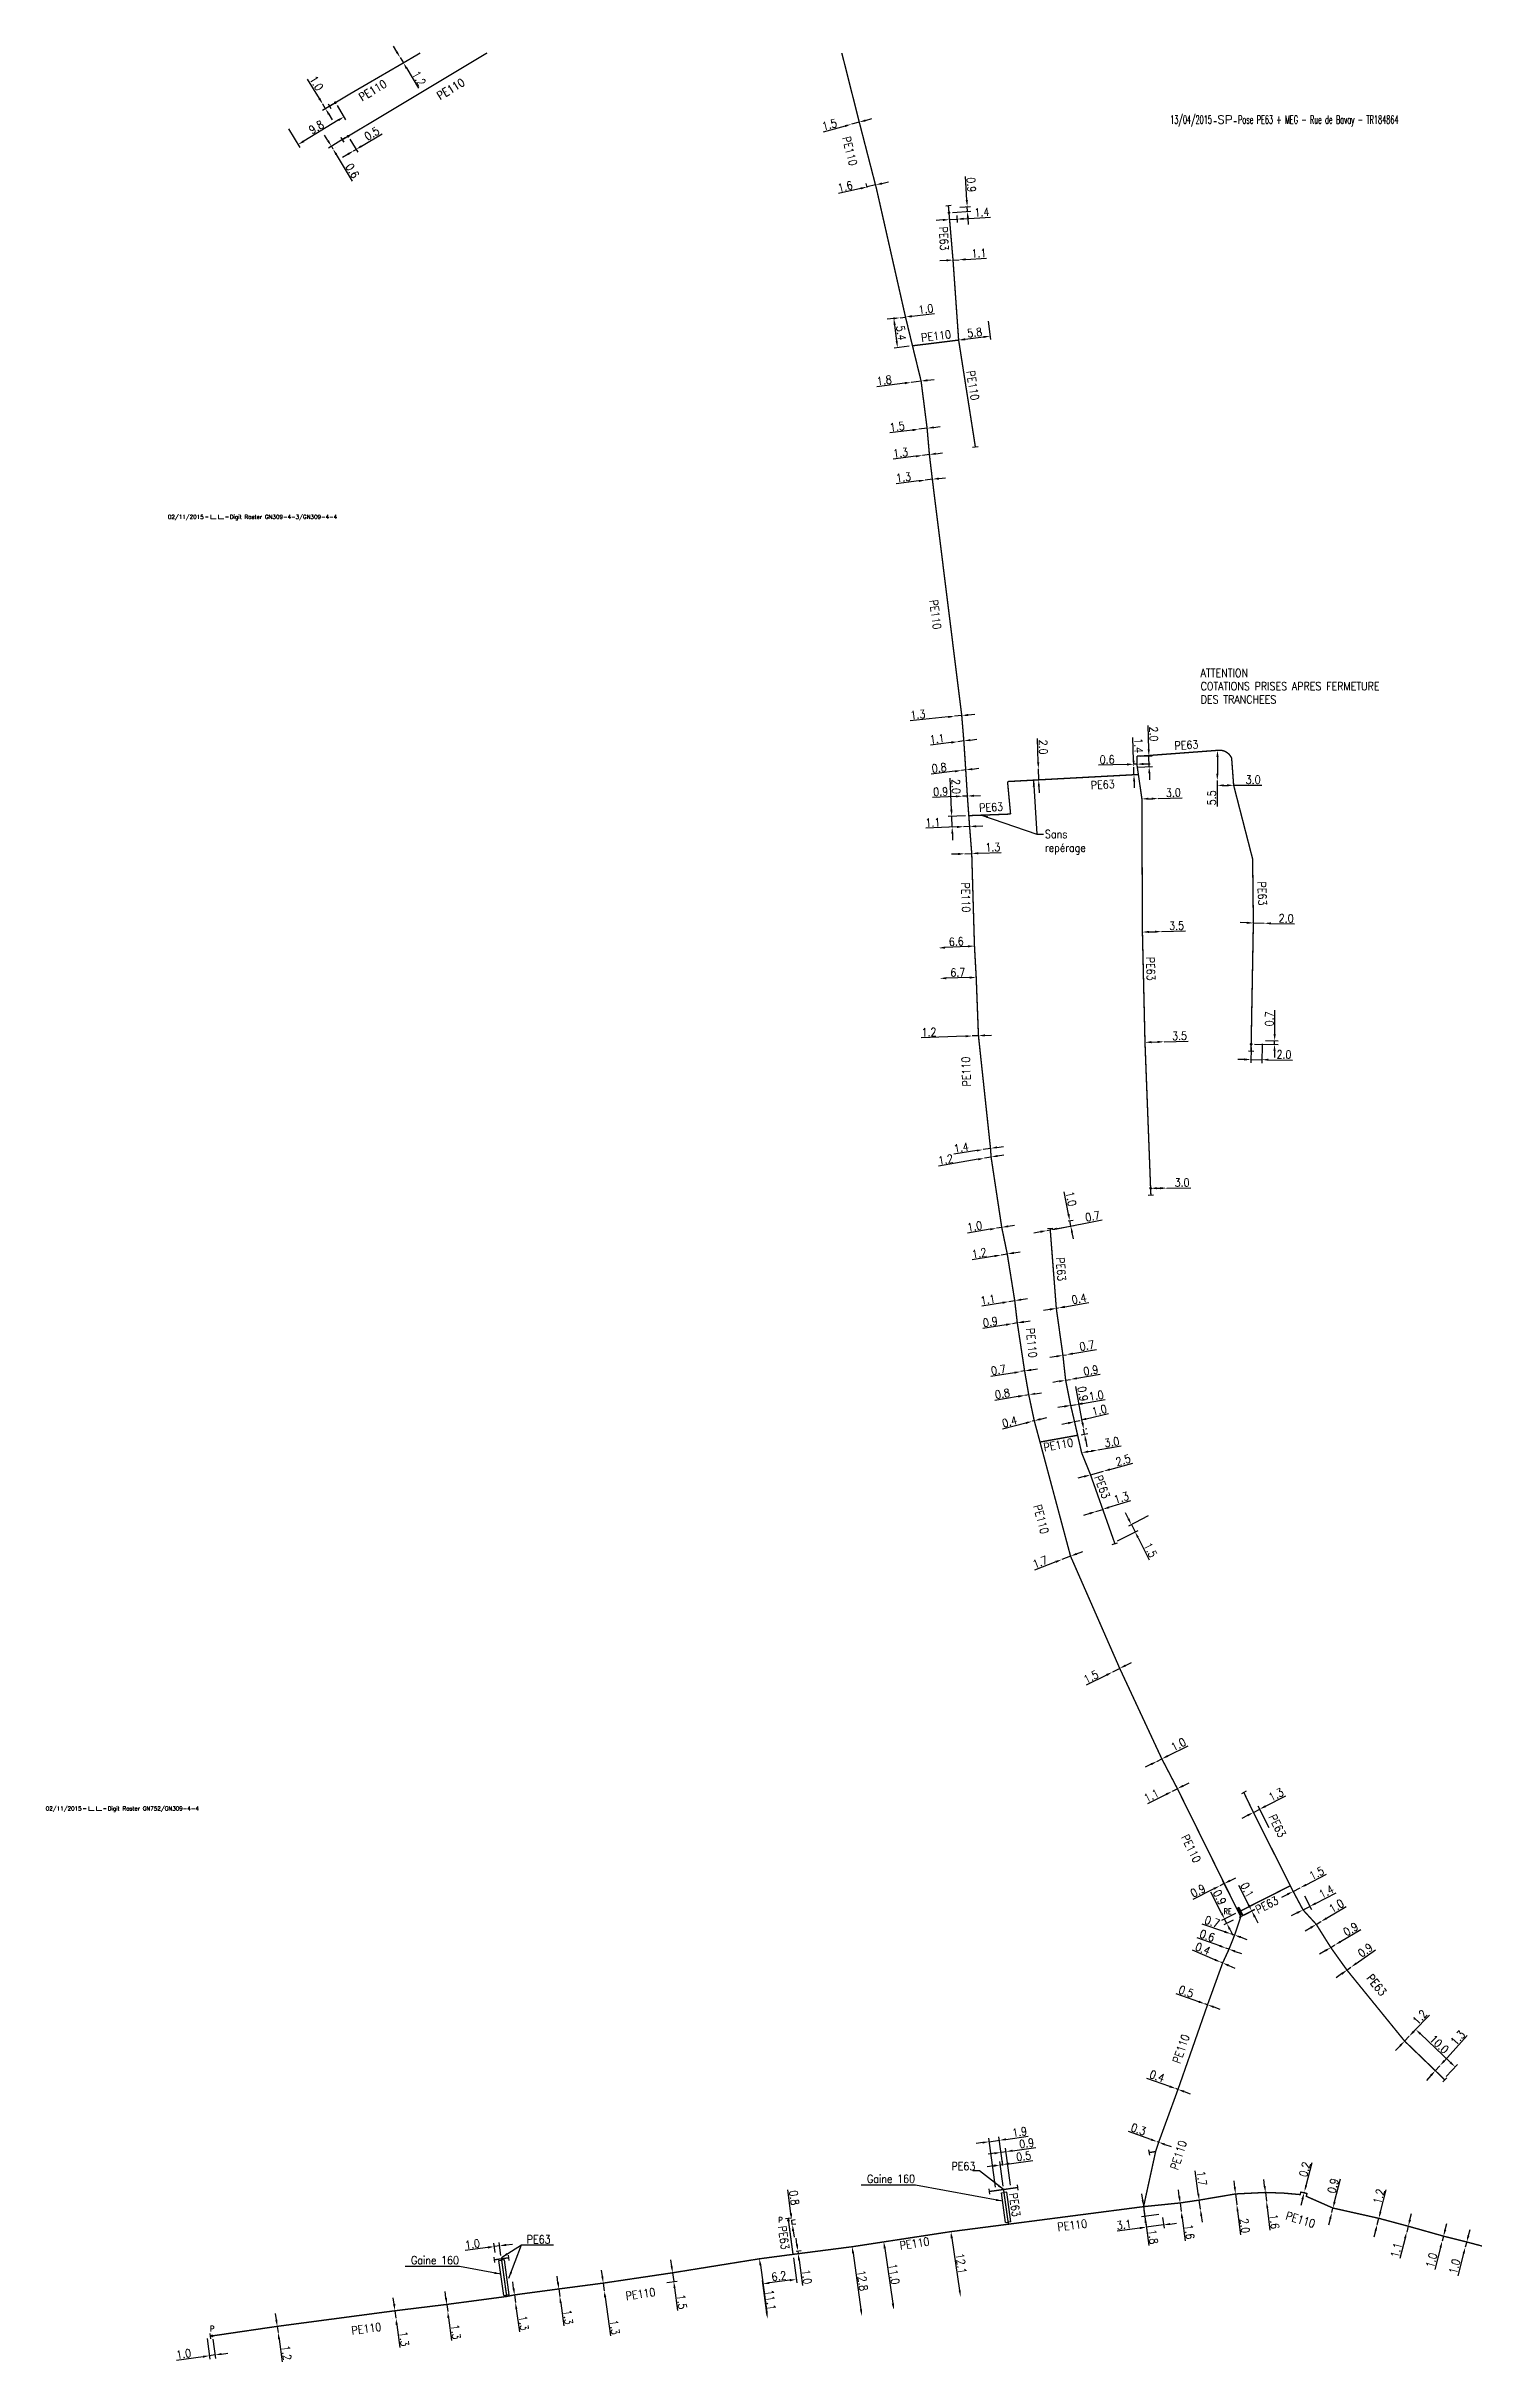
# Model space of a CAD drawing. Header units: millimetres. Extents: x 108996 to 110000, y 121000 to 122001.
# Drawn here: x 109736.9 to 110000.1, y 121576.7 to 122001.2 of the extents above; entities that cross this region are included whole.
import ezdxf
from ezdxf.enums import TextEntityAlignment as Align

# ---------------------------------------------------------------- set-up
doc = ezdxf.new("R2010")
doc.units = ezdxf.units.MM
doc.header["$PDMODE"] = 34
doc.linetypes.add('L_100_PE', pattern=[14, 10, -1.5, 1, -1.5])
doc.layers.get('0').update_dxf_attribs({"linetype": 'CONTINUOUS'})
doc.layers.get('Defpoints').update_dxf_attribs({"linetype": 'CONTINUOUS'})
for name, color, linetype in [('L_140', 3, 'CONTINUOUS'), ('L_300', 7, 'CONTINUOUS'), ('L_340', 7, 'CONTINUOUS'), ('L_400', 7, 'CONTINUOUS'), ('L_910', 7, 'CONTINUOUS')]:
    doc.layers.add(name, color=color, linetype=linetype)
doc.styles.add('G_ROMANS', font='ROMANS.SHX', dxfattribs={"width": 0.75})
doc.styles.get("Standard").update_dxf_attribs({"font": 'romans.shx', "width": 0.85})
doc.dimstyles.get("Standard").update_dxf_attribs({"dimtxt": 1.5, "dimasz": 1.2, "dimexe": 0.625, "dimexo": 0.625, "dimgap": 0.25, "dimtad": 1, "dimdec": 1, "dimzin": 0, "dimdsep": 46, "dimtxsty": 'Standard', "dimcen": -0.5, "dimadec": 0, "dimazin": 0, "dimtfac": 1, "dimtdec": 1, "dimtmove": 0, "dimatfit": 3, "dimfxl": 0, "dimtolj": 1, "dimtzin": 0, "dimarcsym": 0})

msp = doc.modelspace()

# ---------------------------------------------------------------- texts
at = {"layer": 'L_140', "linetype": 'Continuous', "width": 0.85}
for s, rotation, p in [('PE110', 30.9718, (109794.77, 121991.09)), ('PE110', 30.9718, (109809.05, 121991.35)), ('PE110', 92.285, (109906.34, 121810.53)), ('PE63', 274.3908, (109921.93, 121779.12)), ('PE110', 275.3148, (109916.46, 121766.13)), ('PE110', 10.2252, (109919.81, 121743.56)), ('PE63', 290.8449, (109928.92, 121738.86)), ('PE110', 284.9906, (109917.77, 121733.6)), ('PE63', 296.5217, (109960.85, 121676.56)), ('PE110', 296.1738, (109944.81, 121672.89)), ('PE63', 26.8765, (109958.97, 121658.76)), ('PE63', 309.0455, (109978.73, 121646.97)), ('PE110', 70.7468, (109944.66, 121631.2)), ('PE110', 72.4007, (109944.28, 121611.71)), ('PE63', 277.9433, (109913.32, 121607.5)), ('PE63', 277.6988, (109870.99, 121601.49)), ('PE110', 7.3783, (109922.3, 121600.59)), ('PE110', 343.0108, (109963.92, 121602.78)), ('PE110', 8.6938, (109893.42, 121597.2)), ('PE110', 8.4538, (109843.2, 121587.94)), ('PE110', 7.7193, (109792.94, 121581.62))]:
    msp.add_text(s, height=1.5, rotation=rotation, dxfattribs=at).set_placement(p)
for s, rotation, p in [('PE110', 284.181, (109884.15, 121982.03)), ('PE63', 273.1379, (109901.38, 121965.97)), ('PE110', 7.1126, (109899.96, 121948.12)), ('PE110', 278.9286, (109906.69, 121939.04)), ('PE110', 277.0312, (109899.83, 121897.05)), ('PE63', 3.0812, (109945.83, 121873.1)), ('PE63', 3.0812, (109930.49, 121865.84)), ('PE63', 3.0812, (109910.04, 121861.69)), ('PE110', 271.6008, (109905.4, 121845.17)), ('PE63', 272.3968, (109959.71, 121845.88)), ('PE63', 272.3968, (109939.28, 121832.09))]:
    msp.add_text(s, height=1.5, rotation=rotation, dxfattribs=at).set_placement(p, align=Align.MIDDLE)
for s, p in [('ATTENTION', (109948.44, 121885.57)), ('COTATIONS PRISES APRES FERMETURE', (109948.44, 121883.14)), ('DES TRANCHEES', (109948.44, 121880.71))]:
    msp.add_text(s, height=1.5, dxfattribs=at).set_placement(p)
at = {"layer": 'L_140', "linetype": 'Continuous', "char_height": 1.5}
for s, insert, attachment_point in [('Sans \\Prepérage', (109919.9, 121857.53), 1), ('\\A1;PE63', (109907.15, 121611.77), 9), ('\\A1;PE63', (109824.93, 121598.35), 7)]:
    msp.add_mtext(s, dxfattribs=dict(at, insert=insert, attachment_point=attachment_point))
at = {"layer": 'L_400', "linetype": 'Continuous', "char_height": 1.5, "attachment_point": 9}
for insert in [(109896.11, 121609.46), (109812.53, 121594.53)]:
    msp.add_mtext('\\A1;Gaine 160', dxfattribs=dict(at, insert=insert))

# ---------------------------------------------------------------- blocks, each defined once
blk = doc.blocks.new('*D1')
at = {"layer": 'Defpoints', "color": 0, "linetype": 'Continuous', "transparency": 16777216}
for p in [(109887.31, 121975.44), (109889.04, 121975.07), (109887.48, 121974.7)]:
    blk.add_point(p, dxfattribs=at)
at = {"layer": 'L_140', "color": 0, "linetype": 'Continuous', "lineweight": -2, "transparency": 16777216}
for p, q in [((109886.14, 121975.16), (109882.07, 121974.21)), ((109887.34, 121975.31), (109887.17, 121976.05)), ((109888.87, 121975.8), (109887.31, 121975.44)), ((109888.9, 121975.68), (109888.73, 121976.41)), ((109890.04, 121976.08), (109891.21, 121976.35))]:
    blk.add_line(p, q, dxfattribs=at)
at = {"layer": 'L_140', "color": 0, "linetype": 'Continuous', "transparency": 16777216}
for points in [[(109886.1, 121975.36), (109886.19, 121974.97), (109887.31, 121975.44)], [(109889.99, 121976.27), (109890.08, 121975.88), (109888.87, 121975.8)]]:
    blk.add_solid(points, dxfattribs=at)
at = {"layer": 'L_140', "color": 0, "linetype": 'Continuous', "transparency": 16777216, "insert": (109883.29, 121975.52), "char_height": 1.5, "attachment_point": 5, "rotation": 13.2099}
blk.add_mtext('\\A1;1.6', dxfattribs=at)
blk = doc.blocks.new('*D2')
at = {"layer": 'Defpoints', "color": 0, "linetype": 'Continuous', "transparency": 16777216}
for p in [(109884.44, 121986.93), (109884.44, 121986.93), (109885.88, 121987.32)]:
    blk.add_point(p, dxfattribs=at)
at = {"layer": 'L_140', "color": 0, "linetype": 'Continuous', "lineweight": -2, "transparency": 16777216}
for p, q in [((109887.04, 121987.64), (109888.2, 121987.96)), ((109883.28, 121986.61), (109879.24, 121985.5)), ((109885.88, 121987.32), (109884.44, 121986.93))]:
    blk.add_line(p, q, dxfattribs=at)
at = {"layer": 'L_140', "color": 0, "linetype": 'Continuous', "transparency": 16777216}
for points in [[(109886.99, 121987.83), (109887.09, 121987.45), (109885.88, 121987.32)], [(109883.23, 121986.8), (109883.33, 121986.42), (109884.44, 121986.93)]]:
    blk.add_solid(points, dxfattribs=at)
at = {"layer": 'L_140', "color": 0, "linetype": 'Continuous', "transparency": 16777216, "insert": (109880.42, 121986.86), "char_height": 1.5, "attachment_point": 5, "rotation": 15.3164}
blk.add_mtext('\\A1;1.5', dxfattribs=at)
blk = doc.blocks.new('*D3')
at = {"layer": 'Defpoints', "color": 0, "linetype": 'Continuous', "transparency": 16777216}
for p in [(109893.35, 121951.46), (109893.35, 121951.46), (109894.35, 121951.59)]:
    blk.add_point(p, dxfattribs=at)
at = {"layer": 'L_140', "color": 0, "linetype": 'Continuous', "lineweight": -2, "transparency": 16777216}
for p, q in [((109892.16, 121951.32), (109890.97, 121951.17)), ((109893.35, 121951.46), (109894.35, 121951.59)), ((109895.54, 121951.74), (109899.69, 121952.26))]:
    blk.add_line(p, q, dxfattribs=at)
at = {"layer": 'L_140', "color": 0, "linetype": 'Continuous', "transparency": 16777216}
for points in [[(109892.14, 121951.51), (109892.19, 121951.12), (109893.35, 121951.46)], [(109895.51, 121951.94), (109895.56, 121951.54), (109894.35, 121951.59)]]:
    blk.add_solid(points, dxfattribs=at)
at = {"layer": 'L_140', "color": 0, "linetype": 'Continuous', "transparency": 16777216, "insert": (109898.09, 121953.06), "char_height": 1.5, "attachment_point": 5, "rotation": 7.1126}
blk.add_mtext('\\A1;1.0', dxfattribs=at)
blk = doc.blocks.new('*D4')
at = {"layer": 'Defpoints', "color": 0, "linetype": 'Continuous', "transparency": 16777216}
for p in [(109892.22, 121951.32), (109893.35, 121951.46), (109895.63, 121946.31)]:
    blk.add_point(p, dxfattribs=at)
at = {"layer": 'L_140', "color": 0, "linetype": 'Continuous', "lineweight": -2, "transparency": 16777216}
for p, q in [((109892.73, 121951.39), (109891.6, 121951.25)), ((109892.74, 121947.16), (109892.37, 121950.13)), ((109895.01, 121946.23), (109892.27, 121945.89))]:
    blk.add_line(p, q, dxfattribs=at)
at = {"layer": 'L_140', "color": 0, "linetype": 'Continuous', "transparency": 16777216}
for points in [[(109892.57, 121950.16), (109892.17, 121950.11), (109892.22, 121951.32)], [(109892.94, 121947.18), (109892.55, 121947.13), (109892.89, 121945.97)]]:
    blk.add_solid(points, dxfattribs=at)
at = {"layer": 'L_140', "color": 0, "linetype": 'Continuous', "transparency": 16777216, "insert": (109893.56, 121948.66), "char_height": 1.5, "attachment_point": 5, "rotation": 277.1126}
blk.add_mtext('\\A1;5.4', dxfattribs=at)
blk = doc.blocks.new('*D5')
at = {"layer": 'Defpoints', "color": 0, "linetype": 'Continuous', "transparency": 16777216}
for p in [(109909.42, 121951.42), (109904.09, 121947.36), (109909.84, 121948.08)]:
    blk.add_point(p, dxfattribs=at)
at = {"layer": 'L_140', "color": 0, "linetype": 'Continuous', "lineweight": -2, "transparency": 16777216}
for p, q in [((109909.5, 121950.8), (109909.92, 121947.46)), ((109905.28, 121947.51), (109908.65, 121947.93))]:
    blk.add_line(p, q, dxfattribs=at)
at = {"layer": 'L_140', "color": 0, "linetype": 'Continuous', "transparency": 16777216}
for points in [[(109905.25, 121947.71), (109905.3, 121947.31), (109904.09, 121947.36)], [(109908.62, 121948.13), (109908.67, 121947.73), (109909.84, 121948.08)]]:
    blk.add_solid(points, dxfattribs=at)
at = {"layer": 'L_140', "color": 0, "linetype": 'Continuous', "transparency": 16777216, "insert": (109907.03, 121948.74), "char_height": 1.5, "attachment_point": 5, "rotation": 7.1126}
blk.add_mtext('\\A1;5.8', dxfattribs=at)
blk = doc.blocks.new('*D6')
at = {"layer": 'Defpoints', "color": 0, "linetype": 'Continuous', "transparency": 16777216}
for p in [(109895.42, 121939.61), (109895.42, 121939.61), (109897.21, 121939.84)]:
    blk.add_point(p, dxfattribs=at)
at = {"layer": 'L_140', "color": 0, "linetype": 'Continuous', "lineweight": -2, "transparency": 16777216}
for p, q in [((109894.23, 121939.46), (109889.11, 121938.8)), ((109897.21, 121939.84), (109895.42, 121939.61)), ((109898.4, 121940), (109899.59, 121940.15))]:
    blk.add_line(p, q, dxfattribs=at)
at = {"layer": 'L_140', "color": 0, "linetype": 'Continuous', "transparency": 16777216}
for points in [[(109894.21, 121939.66), (109894.26, 121939.26), (109895.42, 121939.61)], [(109898.37, 121940.19), (109898.42, 121939.8), (109897.21, 121939.84)]]:
    blk.add_solid(points, dxfattribs=at)
at = {"layer": 'L_140', "color": 0, "linetype": 'Continuous', "transparency": 16777216, "insert": (109890.46, 121939.99), "char_height": 1.5, "attachment_point": 5, "rotation": 7.3235}
blk.add_mtext('\\A1;1.8', dxfattribs=at)
blk = doc.blocks.new('*D7')
at = {"layer": 'Defpoints', "color": 0, "linetype": 'Continuous', "transparency": 16777216}
for p in [(109896.82, 121931), (109896.82, 121931), (109898.31, 121931.19)]:
    blk.add_point(p, dxfattribs=at)
at = {"layer": 'L_140', "color": 0, "linetype": 'Continuous', "lineweight": -2, "transparency": 16777216}
for p, q in [((109895.63, 121930.85), (109891.48, 121930.33)), ((109898.31, 121931.19), (109896.82, 121931)), ((109899.5, 121931.34), (109900.69, 121931.49))]:
    blk.add_line(p, q, dxfattribs=at)
at = {"layer": 'L_140', "color": 0, "linetype": 'Continuous', "transparency": 16777216}
for points in [[(109895.61, 121931.05), (109895.66, 121930.65), (109896.82, 121931)], [(109899.48, 121931.54), (109899.53, 121931.14), (109898.31, 121931.19)]]:
    blk.add_solid(points, dxfattribs=at)
at = {"layer": 'L_140', "color": 0, "linetype": 'Continuous', "transparency": 16777216, "insert": (109892.83, 121931.5), "char_height": 1.5, "attachment_point": 5, "rotation": 7.1925}
blk.add_mtext('\\A1;1.5', dxfattribs=at)
blk = doc.blocks.new('*D8')
at = {"layer": 'Defpoints', "color": 0, "linetype": 'Continuous', "transparency": 16777216}
for p in [(109897.44, 121926.2), (109897.44, 121926.2), (109898.73, 121926.37)]:
    blk.add_point(p, dxfattribs=at)
at = {"layer": 'L_140', "color": 0, "linetype": 'Continuous', "lineweight": -2, "transparency": 16777216}
for p, q in [((109896.25, 121926.05), (109892.09, 121925.52)), ((109898.73, 121926.37), (109897.44, 121926.2)), ((109899.92, 121926.52), (109901.11, 121926.67))]:
    blk.add_line(p, q, dxfattribs=at)
at = {"layer": 'L_140', "color": 0, "linetype": 'Continuous', "transparency": 16777216}
for points in [[(109896.22, 121926.25), (109896.27, 121925.85), (109897.44, 121926.2)], [(109899.89, 121926.72), (109899.94, 121926.32), (109898.73, 121926.37)]]:
    blk.add_solid(points, dxfattribs=at)
at = {"layer": 'L_140', "color": 0, "linetype": 'Continuous', "transparency": 16777216, "insert": (109893.45, 121926.7), "char_height": 1.5, "attachment_point": 5, "rotation": 7.2728}
blk.add_mtext('\\A1;1.3', dxfattribs=at)
blk = doc.blocks.new('*D9')
at = {"layer": 'Defpoints', "color": 0, "linetype": 'Continuous', "transparency": 16777216}
for p in [(109897.98, 121921.68), (109897.98, 121921.68), (109899.27, 121921.83)]:
    blk.add_point(p, dxfattribs=at)
at = {"layer": 'L_140', "color": 0, "linetype": 'Continuous', "lineweight": -2, "transparency": 16777216}
for p, q in [((109896.79, 121921.53), (109892.63, 121921.03)), ((109899.27, 121921.83), (109897.98, 121921.68)), ((109900.46, 121921.97), (109901.66, 121922.12))]:
    blk.add_line(p, q, dxfattribs=at)
at = {"layer": 'L_140', "color": 0, "linetype": 'Continuous', "transparency": 16777216}
for points in [[(109896.77, 121921.73), (109896.82, 121921.33), (109897.98, 121921.68)], [(109900.44, 121922.17), (109900.49, 121921.78), (109899.27, 121921.83)]]:
    blk.add_solid(points, dxfattribs=at)
at = {"layer": 'L_140', "color": 0, "linetype": 'Continuous', "transparency": 16777216, "insert": (109894, 121922.2), "char_height": 1.5, "attachment_point": 5, "rotation": 6.8919}
blk.add_mtext('\\A1;1.3', dxfattribs=at)
blk = doc.blocks.new('*D10')
at = {"layer": 'Defpoints', "color": 0, "linetype": 'Continuous', "transparency": 16777216}
for p in [(109903.36, 121878.37), (109903.36, 121878.37), (109904.66, 121878.5)]:
    blk.add_point(p, dxfattribs=at)
at = {"layer": 'L_140', "color": 0, "linetype": 'Continuous', "lineweight": -2, "transparency": 16777216}
for p, q in [((109902.17, 121878.25), (109895.23, 121877.55)), ((109904.66, 121878.5), (109903.36, 121878.37)), ((109905.85, 121878.62), (109907.04, 121878.74))]:
    blk.add_line(p, q, dxfattribs=at)
at = {"layer": 'L_140', "color": 0, "linetype": 'Continuous', "transparency": 16777216}
for points in [[(109902.15, 121878.45), (109902.19, 121878.05), (109903.36, 121878.37)], [(109905.83, 121878.82), (109905.87, 121878.42), (109904.66, 121878.5)]]:
    blk.add_solid(points, dxfattribs=at)
at = {"layer": 'L_140', "color": 0, "linetype": 'Continuous', "transparency": 16777216, "insert": (109896.62, 121878.69), "char_height": 1.5, "attachment_point": 5, "rotation": 5.7809}
blk.add_mtext('\\A1;1.3', dxfattribs=at)
blk = doc.blocks.new('*D11')
at = {"layer": 'Defpoints', "color": 0, "linetype": 'Continuous', "transparency": 16777216}
for p in [(109903.95, 121873.72), (109903.95, 121873.72), (109905.04, 121873.86)]:
    blk.add_point(p, dxfattribs=at)
at = {"layer": 'L_140', "color": 0, "linetype": 'Continuous', "lineweight": -2, "transparency": 16777216}
for p, q in [((109902.75, 121873.57), (109898.96, 121873.1)), ((109905.04, 121873.86), (109903.95, 121873.72)), ((109906.23, 121874.01), (109907.42, 121874.16))]:
    blk.add_line(p, q, dxfattribs=at)
at = {"layer": 'L_140', "color": 0, "linetype": 'Continuous', "transparency": 16777216}
for points in [[(109902.73, 121873.77), (109902.78, 121873.37), (109903.95, 121873.72)], [(109906.2, 121874.2), (109906.25, 121873.81), (109905.04, 121873.86)]]:
    blk.add_solid(points, dxfattribs=at)
at = {"layer": 'L_140', "color": 0, "linetype": 'Continuous', "transparency": 16777216, "insert": (109900.14, 121874.25), "char_height": 1.5, "attachment_point": 5, "rotation": 7.1397}
blk.add_mtext('\\A1;1.1', dxfattribs=at)
blk = doc.blocks.new('*D12')
at = {"layer": 'Defpoints', "color": 0, "linetype": 'Continuous', "transparency": 16777216}
for p in [(109904.6, 121868.44), (109905.39, 121868.54), (109905.39, 121868.54)]:
    blk.add_point(p, dxfattribs=at)
at = {"layer": 'L_140', "color": 0, "linetype": 'Continuous', "lineweight": -2, "transparency": 16777216}
for p, q in [((109903.41, 121868.29), (109899.07, 121867.75)), ((109905.39, 121868.54), (109904.6, 121868.44)), ((109906.58, 121868.69), (109907.77, 121868.84))]:
    blk.add_line(p, q, dxfattribs=at)
at = {"layer": 'L_140', "color": 0, "linetype": 'Continuous', "transparency": 16777216}
for points in [[(109903.38, 121868.49), (109903.43, 121868.09), (109904.6, 121868.44)], [(109906.56, 121868.89), (109906.61, 121868.49), (109905.39, 121868.54)]]:
    blk.add_solid(points, dxfattribs=at)
at = {"layer": 'L_140', "color": 0, "linetype": 'Continuous', "transparency": 16777216, "insert": (109900.52, 121868.94), "char_height": 1.5, "attachment_point": 5, "rotation": 7.1397}
blk.add_mtext('\\A1;0.8', dxfattribs=at)
blk = doc.blocks.new('*D13')
at = {"layer": 'Defpoints', "color": 0, "linetype": 'Continuous', "transparency": 16777216}
for p in [(109904.79, 121863.72), (109904.79, 121863.72), (109905.69, 121863.76)]:
    blk.add_point(p, dxfattribs=at)
at = {"layer": 'L_140', "color": 0, "linetype": 'Continuous', "lineweight": -2, "transparency": 16777216}
for p, q in [((109903.59, 121863.68), (109899.28, 121863.51)), ((109905.69, 121863.76), (109904.79, 121863.72)), ((109906.89, 121863.8), (109908.09, 121863.85))]:
    blk.add_line(p, q, dxfattribs=at)
at = {"layer": 'L_140', "color": 0, "linetype": 'Continuous', "transparency": 16777216}
for points in [[(109903.58, 121863.88), (109903.6, 121863.48), (109904.79, 121863.72)], [(109906.88, 121864), (109906.9, 121863.6), (109905.69, 121863.76)]]:
    blk.add_solid(points, dxfattribs=at)
at = {"layer": 'L_140', "color": 0, "linetype": 'Continuous', "transparency": 16777216, "insert": (109900.8, 121864.57), "char_height": 1.5, "attachment_point": 5, "rotation": 2.1786}
blk.add_mtext('\\A1;0.9', dxfattribs=at)
blk = doc.blocks.new('*D14')
at = {"layer": 'Defpoints', "color": 0, "linetype": 'Continuous', "transparency": 16777216}
for p in [(109905, 121858.13), (109905, 121858.13), (109906.1, 121858.17)]:
    blk.add_point(p, dxfattribs=at)
at = {"layer": 'L_140', "color": 0, "linetype": 'Continuous', "lineweight": -2, "transparency": 16777216}
for p, q in [((109903.8, 121858.08), (109898.08, 121857.86)), ((109906.1, 121858.17), (109905, 121858.13)), ((109907.3, 121858.21), (109908.5, 121858.26))]:
    blk.add_line(p, q, dxfattribs=at)
at = {"layer": 'L_140', "color": 0, "linetype": 'Continuous', "transparency": 16777216}
for points in [[(109903.8, 121858.28), (109903.81, 121857.88), (109905, 121858.13)], [(109907.29, 121858.41), (109907.31, 121858.01), (109906.1, 121858.17)]]:
    blk.add_solid(points, dxfattribs=at)
at = {"layer": 'L_140', "color": 0, "linetype": 'Continuous', "transparency": 16777216, "insert": (109899.36, 121858.91), "char_height": 1.5, "attachment_point": 5, "rotation": 2.1786}
blk.add_mtext('\\A1;1.1', dxfattribs=at)
blk = doc.blocks.new('*D15')
at = {"layer": 'Defpoints', "color": 0, "linetype": 'Continuous', "transparency": 16777216}
for p in [(109905.2, 121853.17), (109905.2, 121853.17), (109906.49, 121853.22)]:
    blk.add_point(p, dxfattribs=at)
at = {"layer": 'L_140', "color": 0, "linetype": 'Continuous', "lineweight": -2, "transparency": 16777216}
for p, q in [((109904, 121853.12), (109902.8, 121853.07)), ((109905.2, 121853.17), (109906.49, 121853.22)), ((109907.69, 121853.26), (109911.88, 121853.43))]:
    blk.add_line(p, q, dxfattribs=at)
at = {"layer": 'L_140', "color": 0, "linetype": 'Continuous', "transparency": 16777216}
for points in [[(109903.99, 121853.32), (109904, 121852.92), (109905.2, 121853.17)], [(109907.69, 121853.46), (109907.7, 121853.06), (109906.49, 121853.22)]]:
    blk.add_solid(points, dxfattribs=at)
at = {"layer": 'L_140', "color": 0, "linetype": 'Continuous', "transparency": 16777216, "insert": (109910.35, 121854.37), "char_height": 1.5, "attachment_point": 5, "rotation": 2.2327}
blk.add_mtext('\\A1;1.3', dxfattribs=at)
blk = doc.blocks.new('L_340_07')
at = {"color": 0, "linetype": 'Continuous', "const_width": 0.25, "flags": 128}
blk.add_lwpolyline([(0, 0), (1.25, 0)], dxfattribs=at)
at = {"color": 0, "linetype": 'Continuous', "flags": 128}
blk.add_lwpolyline([(1.25, -0.5), (1.25, 0.5)], dxfattribs=at)
at = {"color": 0, "linetype": 'Continuous', "width": 0.75, "flags": 3}
for tag, p in [('DEF_LEG', (0.72, -3.47)), ('DEF_COUP', (0.72, -5.97)), ('DEF_TYPE', (0.72, -8.47))]:
    blk.add_attdef(tag, text='', height=1.2, dxfattribs=at).set_placement(p, align=Align.MIDDLE)
blk = doc.blocks.new('GIS_MODF')
at = {"color": 0, "linetype": 'Continuous', "flags": 128}
for points in [[(-2.18, -0.41), (-1.68, -0.41)], [(1.52, -0.41), (2.02, -0.41)]]:
    blk.add_lwpolyline(points, dxfattribs=at)
at = {"color": 0, "linetype": 'Continuous'}
blk.add_attdef('DATE', text='', height=0.75, dxfattribs=at).set_placement((-2.5, -0.8), align=Align.RIGHT)
at = {"color": 0, "linetype": 'Continuous', "width": 3.542583}
blk.add_attdef('USER', text='', height=0.75, dxfattribs=at).set_placement((-1.51, -0.8), (1.28, -0.8), align=Align.FIT)
at = {"color": 0, "linetype": 'Continuous'}
blk.add_attdef('DESC', (2.29, -0.8), '', height=0.75, dxfattribs=at)
blk = doc.blocks.new('*D18')
at = {"layer": 'Defpoints', "color": 0, "linetype": 'Continuous', "transparency": 16777216}
for p in [(109766.27, 121581.54), (109767.3, 121581.4), (109766.8, 121577.76)]:
    blk.add_point(p, dxfattribs=at)
at = {"layer": 'L_340', "color": 0, "linetype": 'Continuous', "lineweight": -2, "transparency": 16777216}
for p, q in [((109766.36, 121580.92), (109766.89, 121577.14)), ((109767.39, 121580.79), (109767.88, 121577.28)), ((109765.62, 121577.59), (109760.73, 121576.9)), ((109767.8, 121577.9), (109766.8, 121577.76)), ((109768.98, 121578.06), (109770.17, 121578.23))]:
    blk.add_line(p, q, dxfattribs=at)
at = {"layer": 'L_340', "color": 0, "linetype": 'Continuous', "transparency": 16777216}
for points in [[(109765.59, 121577.79), (109765.64, 121577.39), (109766.8, 121577.76)], [(109768.96, 121578.26), (109769.01, 121577.87), (109767.8, 121577.9)]]:
    blk.add_solid(points, dxfattribs=at)
at = {"layer": 'L_340', "color": 0, "linetype": 'Continuous', "transparency": 16777216, "insert": (109762.07, 121578.1), "char_height": 1.5, "attachment_point": 5, "rotation": 8.0689}
blk.add_mtext('\\A1;1.0', dxfattribs=at)
blk = doc.blocks.new('*D19')
at = {"layer": 'Defpoints', "color": 0, "linetype": 'Continuous', "transparency": 16777216}
for p in [(109800.79, 121586.01), (109800.97, 121584.63), (109800.97, 121584.63)]:
    blk.add_point(p, dxfattribs=at)
at = {"layer": 'L_140', "color": 0, "linetype": 'Continuous', "lineweight": -2, "transparency": 16777216}
for p, q in [((109800.35, 121584.55), (109800.35, 121584.55)), ((109800.64, 121587.2), (109800.49, 121588.39)), ((109800.79, 121586.01), (109800.97, 121584.63)), ((109801.13, 121583.44), (109801.66, 121579.25))]:
    blk.add_line(p, q, dxfattribs=at)
at = {"layer": 'L_140', "color": 0, "linetype": 'Continuous', "transparency": 16777216}
for points in [[(109800.84, 121587.23), (109800.44, 121587.18), (109800.79, 121586.01)], [(109801.32, 121583.46), (109800.93, 121583.41), (109800.97, 121584.63)]]:
    blk.add_solid(points, dxfattribs=at)
at = {"layer": 'L_140', "color": 0, "linetype": 'Continuous', "transparency": 16777216, "insert": (109802.47, 121580.86), "char_height": 1.5, "attachment_point": 5, "rotation": 277.3383}
blk.add_mtext('\\A1;1.3', dxfattribs=at)
blk = doc.blocks.new('*D20')
at = {"layer": 'Defpoints', "color": 0, "linetype": 'Continuous', "transparency": 16777216}
for p in [(109810.29, 121587.17), (109810.45, 121585.88), (109810.45, 121585.88)]:
    blk.add_point(p, dxfattribs=at)
at = {"layer": 'L_140', "color": 0, "linetype": 'Continuous', "lineweight": -2, "transparency": 16777216}
for p, q in [((109810.14, 121588.36), (109809.99, 121589.55)), ((109810.29, 121587.17), (109810.45, 121585.88)), ((109810.6, 121584.69), (109811.13, 121580.53))]:
    blk.add_line(p, q, dxfattribs=at)
at = {"layer": 'L_140', "color": 0, "linetype": 'Continuous', "transparency": 16777216}
for points in [[(109810.34, 121588.39), (109809.94, 121588.34), (109810.29, 121587.17)], [(109810.8, 121584.72), (109810.4, 121584.67), (109810.45, 121585.88)]]:
    blk.add_solid(points, dxfattribs=at)
at = {"layer": 'L_140', "color": 0, "linetype": 'Continuous', "transparency": 16777216, "insert": (109811.93, 121582.14), "char_height": 1.5, "attachment_point": 5, "rotation": 277.1834}
blk.add_mtext('\\A1;1.3', dxfattribs=at)
blk = doc.blocks.new('*D21')
at = {"layer": 'Defpoints', "color": 0, "linetype": 'Continuous', "transparency": 16777216}
for p in [(109822.69, 121588.92), (109822.87, 121587.53), (109822.87, 121587.53)]:
    blk.add_point(p, dxfattribs=at)
at = {"layer": 'L_140', "color": 0, "linetype": 'Continuous', "lineweight": -2, "transparency": 16777216}
for p, q in [((109822.53, 121590.11), (109822.37, 121591.3)), ((109822.69, 121588.92), (109822.87, 121587.53)), ((109823.03, 121586.34), (109823.59, 121582.16))]:
    blk.add_line(p, q, dxfattribs=at)
at = {"layer": 'L_140', "color": 0, "linetype": 'Continuous', "transparency": 16777216}
for points in [[(109822.73, 121590.14), (109822.33, 121590.08), (109822.69, 121588.92)], [(109823.23, 121586.37), (109822.83, 121586.32), (109822.87, 121587.53)]]:
    blk.add_solid(points, dxfattribs=at)
at = {"layer": 'L_140', "color": 0, "linetype": 'Continuous', "transparency": 16777216, "insert": (109824.38, 121583.77), "char_height": 1.5, "attachment_point": 5, "rotation": 277.5971}
blk.add_mtext('\\A1;1.3', dxfattribs=at)
blk = doc.blocks.new('*D22')
at = {"layer": 'Defpoints', "color": 0, "linetype": 'Continuous', "transparency": 16777216}
for p in [(109830.82, 121590.01), (109831, 121588.62), (109831, 121588.62)]:
    blk.add_point(p, dxfattribs=at)
at = {"layer": 'L_140', "color": 0, "linetype": 'Continuous', "lineweight": -2, "transparency": 16777216}
for p, q in [((109830.66, 121591.2), (109830.5, 121592.38)), ((109830.82, 121590.01), (109831, 121588.62)), ((109831.16, 121587.43), (109831.72, 121583.25))]:
    blk.add_line(p, q, dxfattribs=at)
at = {"layer": 'L_140', "color": 0, "linetype": 'Continuous', "transparency": 16777216}
for points in [[(109830.86, 121591.22), (109830.46, 121591.17), (109830.82, 121590.01)], [(109831.36, 121587.46), (109830.96, 121587.4), (109831, 121588.62)]]:
    blk.add_solid(points, dxfattribs=at)
at = {"layer": 'L_140', "color": 0, "linetype": 'Continuous', "transparency": 16777216, "insert": (109832.52, 121584.86), "char_height": 1.5, "attachment_point": 5, "rotation": 277.6327}
blk.add_mtext('\\A1;1.3', dxfattribs=at)
blk = doc.blocks.new('*D23')
at = {"layer": 'Defpoints', "color": 0, "linetype": 'Continuous', "transparency": 16777216}
for p in [(109838.97, 121591.08), (109839.15, 121589.69), (109839.15, 121589.69)]:
    blk.add_point(p, dxfattribs=at)
at = {"layer": 'L_140', "color": 0, "linetype": 'Continuous', "lineweight": -2, "transparency": 16777216}
for p, q in [((109838.81, 121592.27), (109838.65, 121593.46)), ((109838.97, 121591.08), (109839.15, 121589.69)), ((109839.31, 121588.5), (109840.26, 121581.39))]:
    blk.add_line(p, q, dxfattribs=at)
at = {"layer": 'L_140', "color": 0, "linetype": 'Continuous', "transparency": 16777216}
for points in [[(109839.01, 121592.29), (109838.61, 121592.24), (109838.97, 121591.08)], [(109839.51, 121588.53), (109839.11, 121588.48), (109839.15, 121589.69)]]:
    blk.add_solid(points, dxfattribs=at)
at = {"layer": 'L_140', "color": 0, "linetype": 'Continuous', "transparency": 16777216, "insert": (109841.05, 121583), "char_height": 1.5, "attachment_point": 5, "rotation": 277.5614}
blk.add_mtext('\\A1;1.3', dxfattribs=at)
blk = doc.blocks.new('*D24')
at = {"layer": 'Defpoints', "color": 0, "linetype": 'Continuous', "transparency": 16777216}
for p in [(109851.66, 121592.97), (109850.02, 121591.13), (109851.87, 121591.38)]:
    blk.add_point(p, dxfattribs=at)
at = {"layer": 'L_140', "color": 0, "linetype": 'Continuous', "lineweight": -2, "transparency": 16777216}
for p, q in [((109851.5, 121594.15), (109851.35, 121595.34)), ((109851.66, 121592.97), (109851.87, 121591.38)), ((109850.64, 121591.22), (109852.49, 121591.46)), ((109852.03, 121590.19), (109852.58, 121586.04))]:
    blk.add_line(p, q, dxfattribs=at)
at = {"layer": 'L_140', "color": 0, "linetype": 'Continuous', "transparency": 16777216}
for points in [[(109851.7, 121594.18), (109851.31, 121594.13), (109851.66, 121592.97)], [(109852.23, 121590.22), (109851.83, 121590.16), (109851.87, 121591.38)]]:
    blk.add_solid(points, dxfattribs=at)
at = {"layer": 'L_140', "color": 0, "linetype": 'Continuous', "transparency": 16777216, "insert": (109853.37, 121587.65), "char_height": 1.5, "attachment_point": 5, "rotation": 277.5403}
blk.add_mtext('\\A1;1.5', dxfattribs=at)
blk = doc.blocks.new('*D25')
at = {"layer": 'Defpoints', "color": 0, "linetype": 'Continuous', "transparency": 16777216}
for p in [(109867.6, 121595.54), (109869.08, 121584.54), (109869.08, 121584.54)]:
    blk.add_point(p, dxfattribs=at)
at = {"layer": 'L_140', "color": 0, "linetype": 'Continuous', "lineweight": -2, "transparency": 16777216}
blk.add_line((109867.76, 121594.35), (109868.92, 121585.73), dxfattribs=at)
at = {"layer": 'L_140', "color": 0, "linetype": 'Continuous', "transparency": 16777216}
for points in [[(109867.96, 121594.38), (109867.56, 121594.33), (109867.6, 121595.54)], [(109869.12, 121585.76), (109868.72, 121585.7), (109869.08, 121584.54)]]:
    blk.add_solid(points, dxfattribs=at)
at = {"layer": 'L_140', "color": 0, "linetype": 'Continuous', "transparency": 16777216, "insert": (109869.63, 121587.98), "char_height": 1.5, "attachment_point": 5, "rotation": 277.6988}
blk.add_mtext('\\A1;11.1', dxfattribs=at)
blk = doc.blocks.new('*D26')
at = {"layer": 'Defpoints', "color": 0, "linetype": 'Continuous', "transparency": 16777216}
for p in [(109884.58, 121597.75), (109886.35, 121585.08), (109886.35, 121585.08)]:
    blk.add_point(p, dxfattribs=at)
at = {"layer": 'L_140', "color": 0, "linetype": 'Continuous', "lineweight": -2, "transparency": 16777216}
blk.add_line((109884.75, 121596.56), (109886.19, 121586.26), dxfattribs=at)
at = {"layer": 'L_140', "color": 0, "linetype": 'Continuous', "transparency": 16777216}
for points in [[(109884.94, 121596.59), (109884.55, 121596.54), (109884.58, 121597.75)], [(109886.38, 121586.29), (109885.99, 121586.24), (109886.35, 121585.08)]]:
    blk.add_solid(points, dxfattribs=at)
at = {"layer": 'L_140', "color": 0, "linetype": 'Continuous', "transparency": 16777216, "insert": (109886.46, 121591.55), "char_height": 1.5, "attachment_point": 5, "rotation": 277.9579}
blk.add_mtext('\\A1;12.8', dxfattribs=at)
blk = doc.blocks.new('*D27')
at = {"layer": 'Defpoints', "color": 0, "linetype": 'Continuous', "transparency": 16777216}
for p in [(109902.67, 121600.52), (109904.45, 121588.55), (109904.45, 121588.55)]:
    blk.add_point(p, dxfattribs=at)
at = {"layer": 'L_140', "color": 0, "linetype": 'Continuous', "lineweight": -2, "transparency": 16777216}
blk.add_line((109902.84, 121599.33), (109904.27, 121589.74), dxfattribs=at)
at = {"layer": 'L_140', "color": 0, "linetype": 'Continuous', "transparency": 16777216}
for points in [[(109903.04, 121599.36), (109902.64, 121599.3), (109902.67, 121600.52)], [(109904.47, 121589.77), (109904.08, 121589.71), (109904.45, 121588.55)]]:
    blk.add_solid(points, dxfattribs=at)
at = {"layer": 'L_140', "color": 0, "linetype": 'Continuous', "transparency": 16777216, "insert": (109904.55, 121594.68), "char_height": 1.5, "attachment_point": 5, "rotation": 278.48}
blk.add_mtext('\\A1;12.1', dxfattribs=at)
blk = doc.blocks.new('*D28')
at = {"layer": 'Defpoints', "color": 0, "linetype": 'Continuous', "transparency": 16777216}
for p in [(109937.98, 121605.1), (109938.22, 121603.31), (109941.39, 121603.73)]:
    blk.add_point(p, dxfattribs=at)
at = {"layer": 'L_140', "color": 0, "linetype": 'Continuous', "lineweight": -2, "transparency": 16777216}
for p, q in [((109937.82, 121606.29), (109937.67, 121607.48)), ((109940.77, 121603.65), (109937.6, 121603.23)), ((109937.98, 121605.1), (109938.22, 121603.31)), ((109938.38, 121602.12), (109938.93, 121597.97)), ((109938.6, 121605.18), (109938.6, 121605.18))]:
    blk.add_line(p, q, dxfattribs=at)
at = {"layer": 'L_140', "color": 0, "linetype": 'Continuous', "transparency": 16777216}
for points in [[(109938.02, 121606.31), (109937.63, 121606.26), (109937.98, 121605.1)], [(109938.57, 121602.15), (109938.18, 121602.1), (109938.22, 121603.31)]]:
    blk.add_solid(points, dxfattribs=at)
at = {"layer": 'L_140', "color": 0, "linetype": 'Continuous', "transparency": 16777216, "insert": (109939.72, 121599.58), "char_height": 1.5, "attachment_point": 5, "rotation": 277.5501}
blk.add_mtext('\\A1;1.8', dxfattribs=at)
blk = doc.blocks.new('*D29')
at = {"layer": 'Defpoints', "color": 0, "linetype": 'Continuous', "transparency": 16777216}
for p in [(109937.98, 121605.1), (109941.39, 121603.73), (109941.65, 121601.75)]:
    blk.add_point(p, dxfattribs=at)
at = {"layer": 'L_140', "color": 0, "linetype": 'Continuous', "lineweight": -2, "transparency": 16777216}
for p, q in [((109938.06, 121604.48), (109938.56, 121600.71)), ((109941.65, 121601.75), (109938.48, 121601.33)), ((109941.47, 121603.11), (109941.74, 121601.13)), ((109942.84, 121601.91), (109944.03, 121602.07)), ((109937.29, 121601.18), (109933.14, 121600.62))]:
    blk.add_line(p, q, dxfattribs=at)
at = {"layer": 'L_140', "color": 0, "linetype": 'Continuous', "transparency": 16777216}
for points in [[(109942.82, 121602.11), (109942.87, 121601.71), (109941.65, 121601.75)], [(109937.27, 121601.37), (109937.32, 121600.98), (109938.48, 121601.33)]]:
    blk.add_solid(points, dxfattribs=at)
at = {"layer": 'L_140', "color": 0, "linetype": 'Continuous', "transparency": 16777216, "insert": (109934.4, 121601.8), "char_height": 1.5, "attachment_point": 5, "rotation": 7.5501}
blk.add_mtext('\\A1;3.1', dxfattribs=at)
blk = doc.blocks.new('*D30')
at = {"layer": 'Defpoints', "color": 0, "linetype": 'Continuous', "transparency": 16777216}
for p in [(109912.19, 121612.82), (109912.3, 121612.05), (109912.32, 121608.24)]:
    blk.add_point(p, dxfattribs=at)
at = {"layer": 'L_140', "color": 0, "linetype": 'Continuous', "lineweight": -2, "transparency": 16777216}
for p, q in [((109910.51, 121612.58), (109909.32, 121612.42)), ((109912.24, 121608.86), (109911.61, 121613.37)), ((109911.69, 121612.75), (109912.19, 121612.82)), ((109912.21, 121612.66), (109912.1, 121613.44)), ((109913.38, 121612.98), (109917.71, 121613.59))]:
    blk.add_line(p, q, dxfattribs=at)
at = {"layer": 'L_140', "color": 0, "linetype": 'Continuous', "transparency": 16777216}
for points in [[(109910.48, 121612.78), (109910.53, 121612.38), (109911.69, 121612.75)], [(109913.35, 121613.18), (109913.41, 121612.79), (109912.19, 121612.82)]]:
    blk.add_solid(points, dxfattribs=at)
at = {"layer": 'L_140', "color": 0, "linetype": 'Continuous', "transparency": 16777216, "insert": (109916, 121614.36), "char_height": 1.5, "attachment_point": 5, "rotation": 7.9433}
blk.add_mtext('\\A1;0.5', dxfattribs=at)
blk = doc.blocks.new('*D31')
at = {"layer": 'Defpoints', "color": 0, "linetype": 'Continuous', "transparency": 16777216}
for p in [(109911.88, 121615.06), (109912.3, 121612.05), (109913.71, 121608.44)]:
    blk.add_point(p, dxfattribs=at)
at = {"layer": 'L_340', "color": 0, "linetype": 'Continuous', "lineweight": -2, "transparency": 16777216}
for p, q in [((109910.69, 121614.9), (109909.5, 121614.73)), ((109912.21, 121612.66), (109911.79, 121615.68)), ((109911.88, 121615.06), (109912.77, 121615.19)), ((109913.62, 121609.05), (109912.68, 121615.8)), ((109913.96, 121615.35), (109918.23, 121615.95))]:
    blk.add_line(p, q, dxfattribs=at)
at = {"layer": 'L_340', "color": 0, "linetype": 'Continuous', "transparency": 16777216}
for points in [[(109910.66, 121615.09), (109910.72, 121614.7), (109911.88, 121615.06)], [(109913.93, 121615.55), (109913.98, 121615.15), (109912.77, 121615.19)]]:
    blk.add_solid(points, dxfattribs=at)
at = {"layer": 'L_340', "color": 0, "linetype": 'Continuous', "transparency": 16777216, "insert": (109916.55, 121616.72), "char_height": 1.5, "attachment_point": 5, "rotation": 7.9433}
blk.add_mtext('\\A1;0.9', dxfattribs=at)
blk = doc.blocks.new('*D32')
at = {"layer": 'Defpoints', "color": 0, "linetype": 'Continuous', "transparency": 16777216}
for p in [(109911.57, 121617.27), (109912.3, 121612.05), (109910.94, 121608.05)]:
    blk.add_point(p, dxfattribs=at)
at = {"layer": 'L_340', "color": 0, "linetype": 'Continuous', "lineweight": -2, "transparency": 16777216}
for p, q in [((109908.5, 121616.85), (109907.31, 121616.68)), ((109910.85, 121608.67), (109909.6, 121617.63)), ((109909.69, 121617.01), (109911.57, 121617.27)), ((109912.21, 121612.66), (109911.48, 121617.89)), ((109912.76, 121617.44), (109916.84, 121618.01))]:
    blk.add_line(p, q, dxfattribs=at)
at = {"layer": 'L_340', "color": 0, "linetype": 'Continuous', "transparency": 16777216}
for points in [[(109908.47, 121617.04), (109908.52, 121616.65), (109909.69, 121617.01)], [(109912.73, 121617.64), (109912.78, 121617.24), (109911.57, 121617.27)]]:
    blk.add_solid(points, dxfattribs=at)
at = {"layer": 'L_340', "color": 0, "linetype": 'Continuous', "transparency": 16777216, "insert": (109915.26, 121618.8), "char_height": 1.5, "attachment_point": 5, "rotation": 7.9433}
blk.add_mtext('\\A1;1.9', dxfattribs=at)
blk = doc.blocks.new('*D33')
at = {"layer": 'Defpoints', "color": 0, "linetype": 'Continuous', "transparency": 16777216}
for p in [(109873.74, 121596.35), (109868.22, 121590.94), (109869.08, 121584.54)]:
    blk.add_point(p, dxfattribs=at)
at = {"layer": 'L_140', "color": 0, "linetype": 'Continuous', "lineweight": -2, "transparency": 16777216}
for p, q in [((109873.83, 121595.73), (109874.45, 121591.15)), ((109869, 121585.16), (109868.13, 121591.56)), ((109873.17, 121591.61), (109869.41, 121591.1))]:
    blk.add_line(p, q, dxfattribs=at)
at = {"layer": 'L_140', "color": 0, "linetype": 'Continuous', "transparency": 16777216}
for points in [[(109869.38, 121591.3), (109869.43, 121590.9), (109868.22, 121590.94)], [(109873.15, 121591.81), (109873.2, 121591.41), (109874.36, 121591.77)]]:
    blk.add_solid(points, dxfattribs=at)
at = {"layer": 'L_140', "color": 0, "linetype": 'Continuous', "transparency": 16777216, "insert": (109871.15, 121592.35), "char_height": 1.5, "attachment_point": 5, "rotation": 7.6988}
blk.add_mtext('\\A1;6.2', dxfattribs=at)
blk = doc.blocks.new('*D34')
at = {"layer": 'Defpoints', "color": 0, "linetype": 'Continuous', "transparency": 16777216}
for p in [(109872.9, 121602.57), (109873.01, 121601.77), (109873.61, 121601.85)]:
    blk.add_point(p, dxfattribs=at)
at = {"layer": 'L_340', "color": 0, "linetype": 'Continuous', "lineweight": -2, "transparency": 16777216}
for p, q in [((109873.34, 121603.84), (109872.76, 121608.17)), ((109873.61, 121601.85), (109873.5, 121602.65)), ((109873.52, 121602.65), (109874.12, 121602.73)), ((109873.63, 121601.86), (109874.23, 121601.94)), ((109873.77, 121600.67), (109873.93, 121599.48))]:
    blk.add_line(p, q, dxfattribs=at)
at = {"layer": 'L_340', "color": 0, "linetype": 'Continuous', "transparency": 16777216}
for points in [[(109873.54, 121603.86), (109873.14, 121603.81), (109873.5, 121602.65)], [(109873.97, 121600.69), (109873.57, 121600.64), (109873.61, 121601.85)]]:
    blk.add_solid(points, dxfattribs=at)
at = {"layer": 'L_340', "color": 0, "linetype": 'Continuous', "transparency": 16777216, "insert": (109873.96, 121606.73), "char_height": 1.5, "attachment_point": 5, "rotation": 277.6988}
blk.add_mtext('\\A1;0.8', dxfattribs=at)
blk = doc.blocks.new('*D35')
at = {"layer": 'Defpoints', "color": 0, "linetype": 'Continuous', "transparency": 16777216}
for p in [(109818.99, 121597.78), (109819.23, 121596.05), (109820.31, 121595.54)]:
    blk.add_point(p, dxfattribs=at)
at = {"layer": 'L_140', "color": 0, "linetype": 'Continuous', "lineweight": -2, "transparency": 16777216}
for p, q in [((109817.8, 121597.61), (109813.65, 121597.03)), ((109819.14, 121596.67), (109818.9, 121598.4)), ((109819.98, 121597.92), (109818.99, 121597.78)), ((109820.22, 121596.16), (109819.89, 121598.54)), ((109821.17, 121598.08), (109822.36, 121598.25))]:
    blk.add_line(p, q, dxfattribs=at)
at = {"layer": 'L_140', "color": 0, "linetype": 'Continuous', "transparency": 16777216}
for points in [[(109817.77, 121597.81), (109817.83, 121597.41), (109818.99, 121597.78)], [(109821.14, 121598.28), (109821.2, 121597.88), (109819.98, 121597.92)]]:
    blk.add_solid(points, dxfattribs=at)
at = {"layer": 'L_140', "color": 0, "linetype": 'Continuous', "transparency": 16777216, "insert": (109814.99, 121598.23), "char_height": 1.5, "attachment_point": 5, "rotation": 7.9401}
blk.add_mtext('\\A1;1.0', dxfattribs=at)
blk = doc.blocks.new('L_300_12')
at = {"color": 0, "linetype": 'Continuous', "const_width": 0.248, "flags": 128}
blk.add_lwpolyline([(-0.13, 0, 1), (0.13, 0, 1)], format="xyb", close=True, dxfattribs=at)
at = {"linetype": 'Continuous', "style": 'G_ROMANS', "width": 0.75}
blk.add_attdef('P', text='', height=1, dxfattribs=at).set_placement((0, 1.33), align=Align.MIDDLE_CENTER)
at = {"color": 0, "linetype": 'Continuous', "width": 0.75, "flags": 3}
for tag, p in [('DEF_COUP', (0, -7.5)), ('DEF_LEG', (0, -5)), ('DEF_TYPE', (0, -10))]:
    blk.add_attdef(tag, text='', height=1.2, dxfattribs=at).set_placement(p, align=Align.MIDDLE)
blk = doc.blocks.new('*D36')
at = {"layer": 'Defpoints', "color": 0, "linetype": 'Continuous', "transparency": 16777216}
for p in [(109779.22, 121583.15), (109779.38, 121582.01), (109779.38, 121582.01)]:
    blk.add_point(p, dxfattribs=at)
at = {"layer": 'L_140', "color": 0, "linetype": 'Continuous', "lineweight": -2, "transparency": 16777216}
for p, q in [((109779.05, 121584.33), (109778.88, 121585.52)), ((109779.22, 121583.15), (109779.38, 121582.01)), ((109779.55, 121580.82), (109780.14, 121576.67))]:
    blk.add_line(p, q, dxfattribs=at)
at = {"layer": 'L_140', "color": 0, "linetype": 'Continuous', "transparency": 16777216}
for points in [[(109779.25, 121584.36), (109778.85, 121584.31), (109779.22, 121583.15)], [(109779.75, 121580.85), (109779.35, 121580.79), (109779.38, 121582.01)]]:
    blk.add_solid(points, dxfattribs=at)
at = {"layer": 'L_140', "color": 0, "linetype": 'Continuous', "transparency": 16777216, "insert": (109780.92, 121578.29), "char_height": 1.5, "attachment_point": 5, "rotation": 278.0453}
blk.add_mtext('\\A1;1.2', dxfattribs=at)
blk = doc.blocks.new('*D37')
at = {"layer": 'Defpoints', "color": 0, "linetype": 'Continuous', "transparency": 16777216}
for p in [(109873.68, 121596.85), (109873.74, 121596.35), (109874.61, 121596.98)]:
    blk.add_point(p, dxfattribs=at)
at = {"layer": 'L_140', "color": 0, "linetype": 'Continuous', "lineweight": -2, "transparency": 16777216}
for p, q in [((109874.45, 121598.16), (109874.29, 121599.35)), ((109874.3, 121596.93), (109875.23, 121597.06)), ((109874.36, 121596.44), (109875.29, 121596.56)), ((109874.61, 121596.98), (109874.67, 121596.48)), ((109874.84, 121595.29), (109875.47, 121590.63))]:
    blk.add_line(p, q, dxfattribs=at)
at = {"layer": 'L_140', "color": 0, "linetype": 'Continuous', "transparency": 16777216}
for points in [[(109874.64, 121598.19), (109874.25, 121598.14), (109874.61, 121596.98)], [(109875.03, 121595.32), (109874.64, 121595.26), (109874.67, 121596.48)]]:
    blk.add_solid(points, dxfattribs=at)
at = {"layer": 'L_140', "color": 0, "linetype": 'Continuous', "transparency": 16777216, "insert": (109876.26, 121592.24), "char_height": 1.5, "attachment_point": 5, "rotation": 277.6988}
blk.add_mtext('\\A1;1.0', dxfattribs=at)
blk = doc.blocks.new('*D38')
at = {"layer": 'Defpoints', "color": 0, "linetype": 'Continuous', "transparency": 16777216}
for p in [(109890.38, 121598.64), (109892.21, 121586.15), (109892.21, 121586.15)]:
    blk.add_point(p, dxfattribs=at)
at = {"layer": 'L_140', "color": 0, "linetype": 'Continuous', "lineweight": -2, "transparency": 16777216}
blk.add_line((109890.56, 121597.45), (109892.03, 121587.34), dxfattribs=at)
at = {"layer": 'L_140', "color": 0, "linetype": 'Continuous', "transparency": 16777216}
for points in [[(109890.75, 121597.48), (109890.36, 121597.42), (109890.38, 121598.64)], [(109892.23, 121587.37), (109891.83, 121587.31), (109892.21, 121586.15)]]:
    blk.add_solid(points, dxfattribs=at)
at = {"layer": 'L_140', "color": 0, "linetype": 'Continuous', "transparency": 16777216, "insert": (109892.25, 121592.75), "char_height": 1.5, "attachment_point": 5, "rotation": 278.3029}
blk.add_mtext('\\A1;11.0', dxfattribs=at)
blk = doc.blocks.new('*D40')
at = {"layer": 'Defpoints', "color": 0, "linetype": 'Continuous', "transparency": 16777216}
for p in [(109906.57, 121819.76), (109906.57, 121819.76), (109907.72, 121819.81)]:
    blk.add_point(p, dxfattribs=at)
at = {"layer": 'L_140', "color": 0, "linetype": 'Continuous', "lineweight": -2, "transparency": 16777216}
for p, q in [((109905.37, 121819.71), (109897.2, 121819.39)), ((109907.72, 121819.81), (109906.57, 121819.76)), ((109908.92, 121819.86), (109910.12, 121819.9))]:
    blk.add_line(p, q, dxfattribs=at)
at = {"layer": 'L_140', "color": 0, "linetype": 'Continuous', "transparency": 16777216}
for points in [[(109905.37, 121819.91), (109905.38, 121819.51), (109906.57, 121819.76)], [(109908.91, 121820.06), (109908.93, 121819.66), (109907.72, 121819.81)]]:
    blk.add_solid(points, dxfattribs=at)
at = {"layer": 'L_140', "color": 0, "linetype": 'Continuous', "transparency": 16777216, "insert": (109898.66, 121820.45), "char_height": 1.5, "attachment_point": 5, "rotation": 2.285}
blk.add_mtext('\\A1;1.2', dxfattribs=at)
blk = doc.blocks.new('*D41')
at = {"layer": 'Defpoints', "color": 0, "linetype": 'Continuous', "transparency": 16777216}
for p in [(109900.62, 121830.32), (109900.62, 121830.32), (109907.31, 121830.49)]:
    blk.add_point(p, dxfattribs=at)
at = {"layer": 'L_140', "color": 0, "linetype": 'Continuous', "lineweight": -2, "transparency": 16777216}
blk.add_line((109906.11, 121830.46), (109901.82, 121830.35), dxfattribs=at)
at = {"layer": 'L_140', "color": 0, "linetype": 'Continuous', "transparency": 16777216}
for points in [[(109901.81, 121830.55), (109901.82, 121830.15), (109900.62, 121830.32)], [(109906.11, 121830.66), (109906.12, 121830.26), (109907.31, 121830.49)]]:
    blk.add_solid(points, dxfattribs=at)
at = {"layer": 'L_140', "color": 0, "linetype": 'Continuous', "transparency": 16777216, "insert": (109903.94, 121831.41), "char_height": 1.5, "attachment_point": 5, "rotation": 1.5182}
blk.add_mtext('\\A1;6.7', dxfattribs=at)
blk = doc.blocks.new('*D42')
at = {"layer": 'Defpoints', "color": 0, "linetype": 'Continuous', "transparency": 16777216}
for p in [(109900.4, 121835.89), (109900.4, 121835.89), (109906.99, 121836.25)]:
    blk.add_point(p, dxfattribs=at)
at = {"layer": 'L_140', "color": 0, "linetype": 'Continuous', "lineweight": -2, "transparency": 16777216}
blk.add_line((109905.8, 121836.19), (109901.6, 121835.96), dxfattribs=at)
at = {"layer": 'L_140', "color": 0, "linetype": 'Continuous', "transparency": 16777216}
for points in [[(109901.59, 121836.16), (109901.61, 121835.76), (109900.4, 121835.89)], [(109905.79, 121836.38), (109905.81, 121835.99), (109906.99, 121836.25)]]:
    blk.add_solid(points, dxfattribs=at)
at = {"layer": 'L_140', "color": 0, "linetype": 'Continuous', "transparency": 16777216, "insert": (109903.65, 121837.07), "char_height": 1.5, "attachment_point": 5, "rotation": 3.1013}
blk.add_mtext('\\A1;6.6', dxfattribs=at)
blk = doc.blocks.new('*D43')
at = {"layer": 'Defpoints', "color": 0, "linetype": 'Continuous', "transparency": 16777216}
for p in [(109908.6, 121798.93), (109908.6, 121798.93), (109909.93, 121799.14)]:
    blk.add_point(p, dxfattribs=at)
at = {"layer": 'L_140', "color": 0, "linetype": 'Continuous', "lineweight": -2, "transparency": 16777216}
for p, q in [((109907.41, 121798.73), (109903.22, 121798.06)), ((109909.93, 121799.14), (109908.6, 121798.93)), ((109911.11, 121799.33), (109912.3, 121799.52))]:
    blk.add_line(p, q, dxfattribs=at)
at = {"layer": 'L_140', "color": 0, "linetype": 'Continuous', "transparency": 16777216}
for points in [[(109907.38, 121798.93), (109907.44, 121798.54), (109908.6, 121798.93)], [(109911.08, 121799.53), (109911.14, 121799.14), (109909.93, 121799.14)]]:
    blk.add_solid(points, dxfattribs=at)
at = {"layer": 'L_140', "color": 0, "linetype": 'Continuous', "transparency": 16777216, "insert": (109904.56, 121799.29), "char_height": 1.5, "attachment_point": 5, "rotation": 9.1842}
blk.add_mtext('\\A1;1.4', dxfattribs=at)
blk = doc.blocks.new('*D44')
at = {"layer": 'Defpoints', "color": 0, "linetype": 'Continuous', "transparency": 16777216}
for p in [(109908.86, 121797.35), (109908.86, 121797.35), (109910.04, 121797.55)]:
    blk.add_point(p, dxfattribs=at)
at = {"layer": 'L_140', "color": 0, "linetype": 'Continuous', "lineweight": -2, "transparency": 16777216}
for p, q in [((109907.68, 121797.14), (109900.41, 121795.88)), ((109910.04, 121797.55), (109908.86, 121797.35)), ((109911.22, 121797.76), (109912.4, 121797.96))]:
    blk.add_line(p, q, dxfattribs=at)
at = {"layer": 'L_140', "color": 0, "linetype": 'Continuous', "transparency": 16777216}
for points in [[(109907.64, 121797.34), (109907.71, 121796.95), (109908.86, 121797.35)], [(109911.19, 121797.96), (109911.26, 121797.56), (109910.04, 121797.55)]]:
    blk.add_solid(points, dxfattribs=at)
at = {"layer": 'L_140', "color": 0, "linetype": 'Continuous', "transparency": 16777216, "insert": (109901.71, 121797.12), "char_height": 1.5, "attachment_point": 5, "rotation": 9.8659}
blk.add_mtext('\\A1;1.2', dxfattribs=at)
blk = doc.blocks.new('*D45')
at = {"layer": 'Defpoints', "color": 0, "linetype": 'Continuous', "transparency": 16777216}
for p in [(109911.05, 121784.5), (109911.05, 121784.5), (109911.99, 121784.66)]:
    blk.add_point(p, dxfattribs=at)
at = {"layer": 'L_140', "color": 0, "linetype": 'Continuous', "lineweight": -2, "transparency": 16777216}
for p, q in [((109909.87, 121784.31), (109905.73, 121783.62)), ((109911.99, 121784.66), (109911.05, 121784.5)), ((109913.17, 121784.86), (109914.35, 121785.05))]:
    blk.add_line(p, q, dxfattribs=at)
at = {"layer": 'L_140', "color": 0, "linetype": 'Continuous', "transparency": 16777216}
for points in [[(109909.83, 121784.51), (109909.9, 121784.11), (109911.05, 121784.5)], [(109913.14, 121785.05), (109913.2, 121784.66), (109911.99, 121784.66)]]:
    blk.add_solid(points, dxfattribs=at)
at = {"layer": 'L_140', "color": 0, "linetype": 'Continuous', "transparency": 16777216, "insert": (109907.04, 121784.85), "char_height": 1.5, "attachment_point": 5, "rotation": 9.4289}
blk.add_mtext('\\A1;1.0', dxfattribs=at)
blk = doc.blocks.new('*D46')
at = {"layer": 'Defpoints', "color": 0, "linetype": 'Continuous', "transparency": 16777216}
for p in [(109913, 121779.78), (109911.87, 121779.59), (109911.87, 121779.59)]:
    blk.add_point(p, dxfattribs=at)
at = {"layer": 'L_140', "color": 0, "linetype": 'Continuous', "lineweight": -2, "transparency": 16777216}
for p, q in [((109913, 121779.78), (109911.87, 121779.59)), ((109914.18, 121779.98), (109915.37, 121780.18)), ((109910.68, 121779.4), (109906.55, 121778.71))]:
    blk.add_line(p, q, dxfattribs=at)
at = {"layer": 'L_140', "color": 0, "linetype": 'Continuous', "transparency": 16777216}
for points in [[(109914.15, 121780.18), (109914.22, 121779.78), (109913, 121779.78)], [(109910.65, 121779.59), (109910.71, 121779.2), (109911.87, 121779.59)]]:
    blk.add_solid(points, dxfattribs=at)
at = {"layer": 'L_140', "color": 0, "linetype": 'Continuous', "transparency": 16777216, "insert": (109907.86, 121779.94), "char_height": 1.5, "attachment_point": 5, "rotation": 9.4289}
blk.add_mtext('\\A1;1.2', dxfattribs=at)
blk = doc.blocks.new('*D47')
at = {"layer": 'Defpoints', "color": 0, "linetype": 'Continuous', "transparency": 16777216}
for p in [(109913.29, 121771.04), (109913.29, 121771.04), (109914.37, 121771.22)]:
    blk.add_point(p, dxfattribs=at)
at = {"layer": 'L_140', "color": 0, "linetype": 'Continuous', "lineweight": -2, "transparency": 16777216}
for p, q in [((109915.56, 121771.42), (109916.74, 121771.61)), ((109912.1, 121770.84), (109908.33, 121770.22)), ((109914.37, 121771.22), (109913.29, 121771.04))]:
    blk.add_line(p, q, dxfattribs=at)
at = {"layer": 'L_140', "color": 0, "linetype": 'Continuous', "transparency": 16777216}
for points in [[(109915.52, 121771.61), (109915.59, 121771.22), (109914.37, 121771.22)], [(109912.07, 121771.04), (109912.14, 121770.64), (109913.29, 121771.04)]]:
    blk.add_solid(points, dxfattribs=at)
at = {"layer": 'L_140', "color": 0, "linetype": 'Continuous', "transparency": 16777216, "insert": (109909.46, 121771.42), "char_height": 1.5, "attachment_point": 5, "rotation": 9.4289}
blk.add_mtext('\\A1;1.1', dxfattribs=at)
blk = doc.blocks.new('*D48')
at = {"layer": 'Defpoints', "color": 0, "linetype": 'Continuous', "transparency": 16777216}
for p in [(109914.84, 121767.15), (109913.96, 121767), (109913.96, 121767)]:
    blk.add_point(p, dxfattribs=at)
at = {"layer": 'L_140', "color": 0, "linetype": 'Continuous', "lineweight": -2, "transparency": 16777216}
for p, q in [((109914.84, 121767.15), (109913.96, 121767)), ((109916.03, 121767.35), (109917.21, 121767.54)), ((109912.77, 121766.81), (109908.52, 121766.1))]:
    blk.add_line(p, q, dxfattribs=at)
at = {"layer": 'L_140', "color": 0, "linetype": 'Continuous', "transparency": 16777216}
for points in [[(109916, 121767.55), (109916.06, 121767.15), (109914.84, 121767.15)], [(109912.74, 121767), (109912.81, 121766.61), (109913.96, 121767)]]:
    blk.add_solid(points, dxfattribs=at)
at = {"layer": 'L_140', "color": 0, "linetype": 'Continuous', "transparency": 16777216, "insert": (109909.89, 121767.34), "char_height": 1.5, "attachment_point": 5, "rotation": 9.4289}
blk.add_mtext('\\A1;0.9', dxfattribs=at)
blk = doc.blocks.new('*D49')
at = {"layer": 'Defpoints', "color": 0, "linetype": 'Continuous', "transparency": 16777216}
for p in [(109915.49, 121758.21), (109915.49, 121758.21), (109916.18, 121758.33)]:
    blk.add_point(p, dxfattribs=at)
at = {"layer": 'L_140', "color": 0, "linetype": 'Continuous', "lineweight": -2, "transparency": 16777216}
for p, q in [((109917.36, 121758.53), (109918.55, 121758.72)), ((109914.3, 121758.02), (109909.99, 121757.3)), ((109916.18, 121758.33), (109915.49, 121758.21))]:
    blk.add_line(p, q, dxfattribs=at)
at = {"layer": 'L_140', "color": 0, "linetype": 'Continuous', "transparency": 16777216}
for points in [[(109917.33, 121758.72), (109917.39, 121758.33), (109916.18, 121758.33)], [(109914.27, 121758.21), (109914.34, 121757.82), (109915.49, 121758.21)]]:
    blk.add_solid(points, dxfattribs=at)
at = {"layer": 'L_140', "color": 0, "linetype": 'Continuous', "transparency": 16777216, "insert": (109911.39, 121758.55), "char_height": 1.5, "attachment_point": 5, "rotation": 9.4289}
blk.add_mtext('\\A1;0.7', dxfattribs=at)
blk = doc.blocks.new('*D50')
at = {"layer": 'Defpoints', "color": 0, "linetype": 'Continuous', "transparency": 16777216}
for p in [(109916.2, 121753.84), (109916.2, 121753.84), (109916.94, 121753.96)]:
    blk.add_point(p, dxfattribs=at)
at = {"layer": 'L_140', "color": 0, "linetype": 'Continuous', "lineweight": -2, "transparency": 16777216}
for p, q in [((109918.12, 121754.16), (109919.3, 121754.35)), ((109915.01, 121753.64), (109910.7, 121752.92)), ((109916.94, 121753.96), (109916.2, 121753.84))]:
    blk.add_line(p, q, dxfattribs=at)
at = {"layer": 'L_140', "color": 0, "linetype": 'Continuous', "transparency": 16777216}
for points in [[(109918.09, 121754.35), (109918.15, 121753.96), (109916.94, 121753.96)], [(109914.98, 121753.84), (109915.04, 121753.44), (109916.2, 121753.84)]]:
    blk.add_solid(points, dxfattribs=at)
at = {"layer": 'L_140', "color": 0, "linetype": 'Continuous', "transparency": 16777216, "insert": (109912.1, 121754.17), "char_height": 1.5, "attachment_point": 5, "rotation": 9.4289}
blk.add_mtext('\\A1;0.8', dxfattribs=at)
blk = doc.blocks.new('*D51')
at = {"layer": 'Defpoints', "color": 0, "linetype": 'Continuous', "transparency": 16777216}
for p in [(109917.56, 121749.1), (109917.56, 121749.1), (109917.95, 121749.2)]:
    blk.add_point(p, dxfattribs=at)
at = {"layer": 'L_140', "color": 0, "linetype": 'Continuous', "lineweight": -2, "transparency": 16777216}
for p, q in [((109916.4, 121748.79), (109912.12, 121747.64)), ((109917.95, 121749.2), (109917.56, 121749.1)), ((109919.11, 121749.51), (109920.27, 121749.82))]:
    blk.add_line(p, q, dxfattribs=at)
at = {"layer": 'L_140', "color": 0, "linetype": 'Continuous', "transparency": 16777216}
for points in [[(109916.35, 121748.98), (109916.46, 121748.59), (109917.56, 121749.1)], [(109919.06, 121749.71), (109919.16, 121749.32), (109917.95, 121749.2)]]:
    blk.add_solid(points, dxfattribs=at)
at = {"layer": 'L_140', "color": 0, "linetype": 'Continuous', "transparency": 16777216, "insert": (109913.42, 121749.02), "char_height": 1.5, "attachment_point": 5, "rotation": 15.0162}
blk.add_mtext('\\A1;0.4', dxfattribs=at)
blk = doc.blocks.new('*D52')
at = {"layer": 'Defpoints', "color": 0, "linetype": 'Continuous', "transparency": 16777216}
for p in [(109923.01, 121723.76), (109923.01, 121723.76), (109924.6, 121724.37)]:
    blk.add_point(p, dxfattribs=at)
at = {"layer": 'L_140', "color": 0, "linetype": 'Continuous', "lineweight": -2, "transparency": 16777216}
for p, q in [((109925.72, 121724.81), (109926.84, 121725.24)), ((109921.89, 121723.33), (109917.98, 121721.83)), ((109924.6, 121724.37), (109923.01, 121723.76))]:
    blk.add_line(p, q, dxfattribs=at)
at = {"layer": 'L_140', "color": 0, "linetype": 'Continuous', "transparency": 16777216}
for points in [[(109925.65, 121724.99), (109925.79, 121724.62), (109924.6, 121724.37)], [(109921.82, 121723.52), (109921.96, 121723.14), (109923.01, 121723.76)]]:
    blk.add_solid(points, dxfattribs=at)
at = {"layer": 'L_140', "color": 0, "linetype": 'Continuous', "transparency": 16777216, "insert": (109919.02, 121723.3), "char_height": 1.5, "attachment_point": 5, "rotation": 21.0674}
blk.add_mtext('\\A1;1.7', dxfattribs=at)
blk = doc.blocks.new('*D53')
at = {"layer": 'Defpoints', "color": 0, "linetype": 'Continuous', "transparency": 16777216}
for p in [(109933.61, 121703.8), (109932.27, 121703.12), (109932.27, 121703.12)]:
    blk.add_point(p, dxfattribs=at)
at = {"layer": 'L_140', "color": 0, "linetype": 'Continuous', "lineweight": -2, "transparency": 16777216}
for p, q in [((109933.61, 121703.8), (109932.27, 121703.12)), ((109934.68, 121704.34), (109935.75, 121704.88)), ((109931.2, 121702.58), (109927.46, 121700.69))]:
    blk.add_line(p, q, dxfattribs=at)
at = {"layer": 'L_140', "color": 0, "linetype": 'Continuous', "transparency": 16777216}
for points in [[(109934.59, 121704.52), (109934.77, 121704.16), (109933.61, 121703.8)], [(109931.11, 121702.76), (109931.29, 121702.4), (109932.27, 121703.12)]]:
    blk.add_solid(points, dxfattribs=at)
at = {"layer": 'L_140', "color": 0, "linetype": 'Continuous', "transparency": 16777216, "insert": (109928.35, 121702.25), "char_height": 1.5, "attachment_point": 5, "rotation": 26.8485}
blk.add_mtext('\\A1;1.5', dxfattribs=at)
blk = doc.blocks.new('*D54')
at = {"layer": 'Defpoints', "color": 0, "linetype": 'Continuous', "transparency": 16777216}
for p in [(109940.44, 121686.75), (109940.44, 121686.75), (109941.33, 121687.2)]:
    blk.add_point(p, dxfattribs=at)
at = {"layer": 'L_140', "color": 0, "linetype": 'Continuous', "lineweight": -2, "transparency": 16777216}
for p, q in [((109940.44, 121686.75), (109941.33, 121687.2)), ((109942.41, 121687.74), (109946.15, 121689.62)), ((109939.37, 121686.21), (109938.3, 121685.67))]:
    blk.add_line(p, q, dxfattribs=at)
at = {"layer": 'L_140', "color": 0, "linetype": 'Continuous', "transparency": 16777216}
for points in [[(109939.28, 121686.39), (109939.46, 121686.03), (109940.44, 121686.75)], [(109942.32, 121687.92), (109942.5, 121687.56), (109941.33, 121687.2)]]:
    blk.add_solid(points, dxfattribs=at)
at = {"layer": 'L_140', "color": 0, "linetype": 'Continuous', "transparency": 16777216, "insert": (109944.36, 121689.85), "char_height": 1.5, "attachment_point": 5, "rotation": 26.7113}
blk.add_mtext('\\A1;1.0', dxfattribs=at)
blk = doc.blocks.new('*D55')
at = {"layer": 'Defpoints', "color": 0, "linetype": 'Continuous', "transparency": 16777216}
for p in [(109943.2, 121681.24), (109943.2, 121681.24), (109944.18, 121681.74)]:
    blk.add_point(p, dxfattribs=at)
at = {"layer": 'L_140', "color": 0, "linetype": 'Continuous', "lineweight": -2, "transparency": 16777216}
for p, q in [((109945.25, 121682.28), (109946.33, 121682.82)), ((109942.13, 121680.7), (109938.71, 121678.98)), ((109944.18, 121681.74), (109943.2, 121681.24))]:
    blk.add_line(p, q, dxfattribs=at)
at = {"layer": 'L_140', "color": 0, "linetype": 'Continuous', "transparency": 16777216}
for points in [[(109945.16, 121682.46), (109945.34, 121682.1), (109944.18, 121681.74)], [(109942.04, 121680.88), (109942.22, 121680.52), (109943.2, 121681.24)]]:
    blk.add_solid(points, dxfattribs=at)
at = {"layer": 'L_140', "color": 0, "linetype": 'Continuous', "transparency": 16777216, "insert": (109939.43, 121680.47), "char_height": 1.5, "attachment_point": 5, "rotation": 26.7113}
blk.add_mtext('\\A1;1.1', dxfattribs=at)
blk = doc.blocks.new('*D56')
at = {"layer": 'Defpoints', "color": 0, "linetype": 'Continuous', "transparency": 16777216}
for p in [(109953.23, 121657.03), (109954.98, 121657.91), (109955.38, 121659.12)]:
    blk.add_point(p, dxfattribs=at)
at = {"layer": 'L_140', "color": 0, "linetype": 'Continuous', "lineweight": -2, "transparency": 16777216}
for p, q in [((109952.28, 121658.9), (109950.33, 121662.75)), ((109954.82, 121658.84), (109952.27, 121657.55)), ((109954.42, 121657.63), (109952.67, 121656.75)), ((109953.23, 121657.03), (109952.83, 121657.83)), ((109953.77, 121655.96), (109954.32, 121654.89))]:
    blk.add_line(p, q, dxfattribs=at)
at = {"layer": 'L_140', "color": 0, "linetype": 'Continuous', "transparency": 16777216}
for points in [[(109952.46, 121658.99), (109952.1, 121658.81), (109952.83, 121657.83)], [(109953.95, 121656.05), (109953.6, 121655.87), (109953.23, 121657.03)]]:
    blk.add_solid(points, dxfattribs=at)
at = {"layer": 'L_140', "color": 0, "linetype": 'Continuous', "transparency": 16777216, "insert": (109951.93, 121661.81), "char_height": 1.5, "attachment_point": 5, "rotation": 296.8765}
blk.add_mtext('\\A1;0.9', dxfattribs=at)
blk = doc.blocks.new('*D57')
at = {"layer": 'Defpoints', "color": 0, "linetype": 'Continuous', "transparency": 16777216}
for p in [(109954, 121655.11), (109954, 121655.11), (109954.66, 121654.89)]:
    blk.add_point(p, dxfattribs=at)
at = {"layer": 'L_140', "color": 0, "linetype": 'Continuous', "lineweight": -2, "transparency": 16777216}
for p, q in [((109952.86, 121655.5), (109948.72, 121656.92)), ((109954.66, 121654.89), (109954, 121655.11)), ((109955.79, 121654.5), (109956.93, 121654.11))]:
    blk.add_line(p, q, dxfattribs=at)
at = {"layer": 'L_140', "color": 0, "linetype": 'Continuous', "transparency": 16777216}
for points in [[(109952.92, 121655.69), (109952.79, 121655.31), (109954, 121655.11)], [(109955.86, 121654.69), (109955.73, 121654.31), (109954.66, 121654.89)]]:
    blk.add_solid(points, dxfattribs=at)
at = {"layer": 'L_140', "color": 0, "linetype": 'Continuous', "transparency": 16777216, "insert": (109950.55, 121657.35), "char_height": 1.5, "attachment_point": 5, "rotation": 341.1127}
blk.add_mtext('\\A1;0.7', dxfattribs=at)
blk = doc.blocks.new('*D58')
at = {"layer": 'Defpoints', "color": 0, "linetype": 'Continuous', "transparency": 16777216}
for p in [(109952.15, 121649.91), (109952.15, 121649.91), (109952.47, 121649.78)]:
    blk.add_point(p, dxfattribs=at)
at = {"layer": 'L_140', "color": 0, "linetype": 'Continuous', "lineweight": -2, "transparency": 16777216}
for p, q in [((109951.05, 121650.38), (109946.96, 121652.1)), ((109952.47, 121649.78), (109952.15, 121649.91)), ((109953.58, 121649.31), (109954.69, 121648.85))]:
    blk.add_line(p, q, dxfattribs=at)
at = {"layer": 'L_140', "color": 0, "linetype": 'Continuous', "transparency": 16777216}
for points in [[(109951.12, 121650.56), (109950.97, 121650.19), (109952.15, 121649.91)], [(109953.66, 121649.5), (109953.5, 121649.13), (109952.47, 121649.78)]]:
    blk.add_solid(points, dxfattribs=at)
at = {"layer": 'L_140', "color": 0, "linetype": 'Continuous', "transparency": 16777216, "insert": (109948.84, 121652.39), "char_height": 1.5, "attachment_point": 5, "rotation": 337.1759}
blk.add_mtext('\\A1;0.4', dxfattribs=at)
blk = doc.blocks.new('*D59')
at = {"layer": 'Defpoints', "color": 0, "linetype": 'Continuous', "transparency": 16777216}
for p in [(109949.23, 121642.28), (109949.23, 121642.28), (109949.7, 121642.11)]:
    blk.add_point(p, dxfattribs=at)
at = {"layer": 'L_140', "color": 0, "linetype": 'Continuous', "lineweight": -2, "transparency": 16777216}
for p, q in [((109948.1, 121642.68), (109943.97, 121644.12)), ((109949.7, 121642.11), (109949.23, 121642.28)), ((109950.84, 121641.72), (109951.97, 121641.32))]:
    blk.add_line(p, q, dxfattribs=at)
at = {"layer": 'L_140', "color": 0, "linetype": 'Continuous', "transparency": 16777216}
for points in [[(109948.16, 121642.86), (109948.03, 121642.49), (109949.23, 121642.28)], [(109950.9, 121641.9), (109950.77, 121641.53), (109949.7, 121642.11)]]:
    blk.add_solid(points, dxfattribs=at)
at = {"layer": 'L_140', "color": 0, "linetype": 'Continuous', "transparency": 16777216, "insert": (109945.8, 121644.54), "char_height": 1.5, "attachment_point": 5, "rotation": 340.6674}
blk.add_mtext('\\A1;0.5', dxfattribs=at)
blk = doc.blocks.new('*D60')
at = {"layer": 'Defpoints', "color": 0, "linetype": 'Continuous', "transparency": 16777216}
for p in [(109943.91, 121626.74), (109943.91, 121626.74), (109944.29, 121626.6)]:
    blk.add_point(p, dxfattribs=at)
at = {"layer": 'L_140', "color": 0, "linetype": 'Continuous', "lineweight": -2, "transparency": 16777216}
for p, q in [((109942.78, 121627.14), (109938.6, 121628.61)), ((109944.29, 121626.6), (109943.91, 121626.74)), ((109945.42, 121626.2), (109946.55, 121625.8))]:
    blk.add_line(p, q, dxfattribs=at)
at = {"layer": 'L_140', "color": 0, "linetype": 'Continuous', "transparency": 16777216}
for points in [[(109942.84, 121627.32), (109942.71, 121626.95), (109943.91, 121626.74)], [(109945.48, 121626.39), (109945.35, 121626.01), (109944.29, 121626.6)]]:
    blk.add_solid(points, dxfattribs=at)
at = {"layer": 'L_140', "color": 0, "linetype": 'Continuous', "transparency": 16777216, "insert": (109940.46, 121629.02), "char_height": 1.5, "attachment_point": 5, "rotation": 340.5233}
blk.add_mtext('\\A1;0.4', dxfattribs=at)
blk = doc.blocks.new('*D61')
at = {"layer": 'Defpoints', "color": 0, "linetype": 'Continuous', "transparency": 16777216}
for p in [(109940.46, 121617.01), (109940.46, 121617.01), (109940.75, 121616.91)]:
    blk.add_point(p, dxfattribs=at)
at = {"layer": 'L_140', "color": 0, "linetype": 'Continuous', "lineweight": -2, "transparency": 16777216}
for p, q in [((109939.33, 121617.41), (109935.21, 121618.87)), ((109940.75, 121616.91), (109940.46, 121617.01)), ((109941.88, 121616.5), (109943.01, 121616.1))]:
    blk.add_line(p, q, dxfattribs=at)
at = {"layer": 'L_140', "color": 0, "linetype": 'Continuous', "transparency": 16777216}
for points in [[(109939.4, 121617.6), (109939.27, 121617.22), (109940.46, 121617.01)], [(109941.94, 121616.69), (109941.81, 121616.32), (109940.75, 121616.91)]]:
    blk.add_solid(points, dxfattribs=at)
at = {"layer": 'L_140', "color": 0, "linetype": 'Continuous', "transparency": 16777216, "insert": (109937.04, 121619.28), "char_height": 1.5, "attachment_point": 5, "rotation": 340.4658}
blk.add_mtext('\\A1;0.3', dxfattribs=at)
blk = doc.blocks.new('*D62')
at = {"layer": 'Defpoints', "color": 0, "linetype": 'Continuous', "transparency": 16777216}
for p in [(109951.94, 121663.92), (109951.94, 121663.92), (109954.79, 121660.28)]:
    blk.add_point(p, dxfattribs=at)
at = {"layer": 'L_140', "color": 0, "linetype": 'Continuous', "lineweight": -2, "transparency": 16777216}
for p, q in [((109953.81, 121664.87), (109954.88, 121665.41)), ((109950.87, 121663.38), (109947.02, 121661.43)), ((109952.74, 121664.33), (109951.94, 121663.92)), ((109954.51, 121660.84), (109952.46, 121664.88))]:
    blk.add_line(p, q, dxfattribs=at)
at = {"layer": 'L_140', "color": 0, "linetype": 'Continuous', "transparency": 16777216}
for points in [[(109950.78, 121663.56), (109950.96, 121663.2), (109951.94, 121663.92)], [(109953.72, 121665.05), (109953.9, 121664.69), (109952.74, 121664.33)]]:
    blk.add_solid(points, dxfattribs=at)
at = {"layer": 'L_140', "color": 0, "linetype": 'Continuous', "transparency": 16777216, "insert": (109947.96, 121663.02), "char_height": 1.5, "attachment_point": 5, "rotation": 26.8765}
blk.add_mtext('\\A1;0.9', dxfattribs=at)
blk = doc.blocks.new('*D63')
at = {"layer": 'Defpoints', "color": 0, "linetype": 'Continuous', "transparency": 16777216}
for p in [(109953.07, 121652.51), (109953.07, 121652.51), (109953.64, 121652.31)]:
    blk.add_point(p, dxfattribs=at)
at = {"layer": 'L_140', "color": 0, "linetype": 'Continuous', "lineweight": -2, "transparency": 16777216}
for p, q in [((109951.94, 121652.91), (109947.82, 121654.37)), ((109953.64, 121652.31), (109953.07, 121652.51)), ((109954.77, 121651.91), (109955.9, 121651.51))]:
    blk.add_line(p, q, dxfattribs=at)
at = {"layer": 'L_140', "color": 0, "linetype": 'Continuous', "transparency": 16777216}
for points in [[(109952.01, 121653.1), (109951.88, 121652.73), (109953.07, 121652.51)], [(109954.84, 121652.1), (109954.7, 121651.72), (109953.64, 121652.31)]]:
    blk.add_solid(points, dxfattribs=at)
at = {"layer": 'L_140', "color": 0, "linetype": 'Continuous', "transparency": 16777216, "insert": (109949.65, 121654.79), "char_height": 1.5, "attachment_point": 5, "rotation": 340.4836}
blk.add_mtext('\\A1;0.6', dxfattribs=at)
blk = doc.blocks.new('*D64')
at = {"layer": 'Defpoints', "color": 0, "linetype": 'Continuous', "transparency": 16777216}
for p in [(109944.68, 121605.78), (109944.89, 121604.2), (109944.89, 121604.2)]:
    blk.add_point(p, dxfattribs=at)
at = {"layer": 'L_140', "color": 0, "linetype": 'Continuous', "lineweight": -2, "transparency": 16777216}
for p, q in [((109944.52, 121606.97), (109944.36, 121608.16)), ((109944.68, 121605.78), (109944.89, 121604.2)), ((109945.05, 121603.01), (109945.6, 121598.85))]:
    blk.add_line(p, q, dxfattribs=at)
at = {"layer": 'L_140', "color": 0, "linetype": 'Continuous', "transparency": 16777216}
for points in [[(109944.72, 121607), (109944.32, 121606.95), (109944.68, 121605.78)], [(109945.25, 121603.03), (109944.85, 121602.98), (109944.89, 121604.2)]]:
    blk.add_solid(points, dxfattribs=at)
at = {"layer": 'L_140', "color": 0, "linetype": 'Continuous', "transparency": 16777216, "insert": (109946.39, 121600.47), "char_height": 1.5, "attachment_point": 5, "rotation": 277.5501}
blk.add_mtext('\\A1;1.6', dxfattribs=at)
blk = doc.blocks.new('*D65')
at = {"layer": 'Defpoints', "color": 0, "linetype": 'Continuous', "transparency": 16777216}
for p in [(109948.17, 121606.3), (109948.39, 121604.66), (109948.39, 121604.66)]:
    blk.add_point(p, dxfattribs=at)
at = {"layer": 'L_140', "color": 0, "linetype": 'Continuous', "lineweight": -2, "transparency": 16777216}
for p, q in [((109948.01, 121607.49), (109947.46, 121611.64)), ((109948.39, 121604.66), (109948.17, 121606.3)), ((109948.55, 121603.47), (109948.7, 121602.28))]:
    blk.add_line(p, q, dxfattribs=at)
at = {"layer": 'L_140', "color": 0, "linetype": 'Continuous', "transparency": 16777216}
for points in [[(109948.21, 121607.51), (109947.82, 121607.46), (109948.17, 121606.3)], [(109948.75, 121603.5), (109948.35, 121603.45), (109948.39, 121604.66)]]:
    blk.add_solid(points, dxfattribs=at)
at = {"layer": 'L_140', "color": 0, "linetype": 'Continuous', "transparency": 16777216, "insert": (109948.65, 121610.29), "char_height": 1.5, "attachment_point": 5, "rotation": 277.5501}
blk.add_mtext('\\A1;1.7', dxfattribs=at)
blk = doc.blocks.new('*D66')
at = {"layer": 'Defpoints', "color": 0, "linetype": 'Continuous', "transparency": 16777216}
for p in [(109954.84, 121607.43), (109955.07, 121605.44), (109955.07, 121605.44)]:
    blk.add_point(p, dxfattribs=at)
at = {"layer": 'L_140', "color": 0, "linetype": 'Continuous', "lineweight": -2, "transparency": 16777216}
for p, q in [((109954.7, 121608.62), (109954.56, 121609.81)), ((109954.84, 121607.43), (109955.07, 121605.44)), ((109955.21, 121604.25), (109955.73, 121599.91))]:
    blk.add_line(p, q, dxfattribs=at)
at = {"layer": 'L_140', "color": 0, "linetype": 'Continuous', "transparency": 16777216}
for points in [[(109954.9, 121608.64), (109954.5, 121608.6), (109954.84, 121607.43)], [(109955.41, 121604.28), (109955.02, 121604.23), (109955.07, 121605.44)]]:
    blk.add_solid(points, dxfattribs=at)
at = {"layer": 'L_140', "color": 0, "linetype": 'Continuous', "transparency": 16777216, "insert": (109956.53, 121601.6), "char_height": 1.5, "attachment_point": 5, "rotation": 276.7491}
blk.add_mtext('\\A1;2.0', dxfattribs=at)
blk = doc.blocks.new('*D67')
at = {"layer": 'Defpoints', "color": 0, "linetype": 'Continuous', "transparency": 16777216}
for p in [(109960.31, 121607.7), (109960.5, 121606.11), (109960.5, 121606.11)]:
    blk.add_point(p, dxfattribs=at)
at = {"layer": 'L_140', "color": 0, "linetype": 'Continuous', "lineweight": -2, "transparency": 16777216}
for p, q in [((109960.17, 121608.89), (109960.03, 121610.09)), ((109960.31, 121607.7), (109960.5, 121606.11)), ((109960.64, 121604.92), (109961.14, 121600.76))]:
    blk.add_line(p, q, dxfattribs=at)
at = {"layer": 'L_140', "color": 0, "linetype": 'Continuous', "transparency": 16777216}
for points in [[(109960.37, 121608.92), (109959.98, 121608.87), (109960.31, 121607.7)], [(109960.84, 121604.94), (109960.45, 121604.9), (109960.5, 121606.11)]]:
    blk.add_solid(points, dxfattribs=at)
at = {"layer": 'L_140', "color": 0, "linetype": 'Continuous', "transparency": 16777216, "insert": (109961.95, 121602.36), "char_height": 1.5, "attachment_point": 5, "rotation": 276.7491}
blk.add_mtext('\\A1;1.6', dxfattribs=at)
blk = doc.blocks.new('*D68')
at = {"layer": 'Defpoints', "color": 0, "linetype": 'Continuous', "transparency": 16777216}
for p in [(109980.81, 121601.84), (109980.81, 121601.84), (109981.09, 121602.96)]:
    blk.add_point(p, dxfattribs=at)
at = {"layer": 'L_140', "color": 0, "linetype": 'Continuous', "lineweight": -2, "transparency": 16777216}
for p, q in [((109981.39, 121604.12), (109982.44, 121608.17)), ((109980.81, 121601.84), (109981.09, 121602.96)), ((109980.5, 121600.68), (109980.2, 121599.52))]:
    blk.add_line(p, q, dxfattribs=at)
at = {"layer": 'L_140', "color": 0, "linetype": 'Continuous', "transparency": 16777216}
for points in [[(109980.31, 121600.73), (109980.7, 121600.63), (109980.81, 121601.84)], [(109981.2, 121604.17), (109981.59, 121604.07), (109981.09, 121602.96)]]:
    blk.add_solid(points, dxfattribs=at)
at = {"layer": 'L_140', "color": 0, "linetype": 'Continuous', "transparency": 16777216, "insert": (109981.1, 121606.98), "char_height": 1.5, "attachment_point": 5, "rotation": 75.5132}
blk.add_mtext('\\A1;1.2', dxfattribs=at)
blk = doc.blocks.new('*D69')
at = {"layer": 'Defpoints', "color": 0, "linetype": 'Continuous', "transparency": 16777216}
for p in [(109986.49, 121601.51), (109986.21, 121600.45), (109986.21, 121600.45)]:
    blk.add_point(p, dxfattribs=at)
at = {"layer": 'L_140', "color": 0, "linetype": 'Continuous', "lineweight": -2, "transparency": 16777216}
for p, q in [((109986.49, 121601.51), (109986.21, 121600.45)), ((109986.79, 121602.67), (109987.1, 121603.83)), ((109985.9, 121599.29), (109984.93, 121595.59))]:
    blk.add_line(p, q, dxfattribs=at)
at = {"layer": 'L_140', "color": 0, "linetype": 'Continuous', "transparency": 16777216}
for points in [[(109986.6, 121602.72), (109986.99, 121602.62), (109986.49, 121601.51)], [(109985.71, 121599.34), (109986.09, 121599.24), (109986.21, 121600.45)]]:
    blk.add_solid(points, dxfattribs=at)
at = {"layer": 'L_140', "color": 0, "linetype": 'Continuous', "transparency": 16777216, "insert": (109984.29, 121597.11), "char_height": 1.5, "attachment_point": 5, "rotation": 75.2276}
blk.add_mtext('\\A1;1.1', dxfattribs=at)
blk = doc.blocks.new('*D70')
at = {"layer": 'Defpoints', "color": 0, "linetype": 'Continuous', "transparency": 16777216}
for p in [(109992.71, 121598.77), (109992.71, 121598.77), (109992.95, 121599.69)]:
    blk.add_point(p, dxfattribs=at)
at = {"layer": 'L_140', "color": 0, "linetype": 'Continuous', "lineweight": -2, "transparency": 16777216}
for p, q in [((109993.26, 121600.85), (109993.56, 121602.01)), ((109992.4, 121597.61), (109991.33, 121593.56)), ((109992.95, 121599.69), (109992.71, 121598.77))]:
    blk.add_line(p, q, dxfattribs=at)
at = {"layer": 'L_140', "color": 0, "linetype": 'Continuous', "transparency": 16777216}
for points in [[(109992.21, 121597.66), (109992.6, 121597.56), (109992.71, 121598.77)], [(109993.06, 121600.9), (109993.45, 121600.8), (109992.95, 121599.69)]]:
    blk.add_solid(points, dxfattribs=at)
at = {"layer": 'L_140', "color": 0, "linetype": 'Continuous', "transparency": 16777216, "insert": (109990.75, 121595.26), "char_height": 1.5, "attachment_point": 5, "rotation": 75.2276}
blk.add_mtext('\\A1;1.0', dxfattribs=at)
blk = doc.blocks.new('*D71')
at = {"layer": 'Defpoints', "color": 0, "linetype": 'Continuous', "transparency": 16777216}
for p in [(109996.94, 121597.65), (109996.94, 121597.65), (109997.2, 121598.62)]:
    blk.add_point(p, dxfattribs=at)
at = {"layer": 'L_140', "color": 0, "linetype": 'Continuous', "lineweight": -2, "transparency": 16777216}
for p, q in [((109997.2, 121598.62), (109996.94, 121597.65)), ((109997.5, 121599.78), (109997.81, 121600.94)), ((109996.63, 121596.49), (109995.57, 121592.44))]:
    blk.add_line(p, q, dxfattribs=at)
at = {"layer": 'L_140', "color": 0, "linetype": 'Continuous', "transparency": 16777216}
for points in [[(109996.44, 121596.54), (109996.83, 121596.44), (109996.94, 121597.65)], [(109997.31, 121599.83), (109997.7, 121599.73), (109997.2, 121598.62)]]:
    blk.add_solid(points, dxfattribs=at)
at = {"layer": 'L_140', "color": 0, "linetype": 'Continuous', "transparency": 16777216, "insert": (109994.98, 121594.14), "char_height": 1.5, "attachment_point": 5, "rotation": 75.2276}
blk.add_mtext('\\A1;1.0', dxfattribs=at)
blk = doc.blocks.new('*D72')
at = {"layer": 'Defpoints', "color": 0, "linetype": 'Continuous', "transparency": 16777216}
for p in [(109986.64, 121636.33), (109987.85, 121637.6), (109993.01, 121628.52)]:
    blk.add_point(p, dxfattribs=at)
at = {"layer": 'L_340', "color": 0, "linetype": 'Continuous', "lineweight": -2, "transparency": 16777216}
for p, q in [((109987.07, 121636.78), (109988.28, 121638.05)), ((109994.22, 121631.53), (109988.72, 121636.77)), ((109993.44, 121628.97), (109995.52, 121631.16))]:
    blk.add_line(p, q, dxfattribs=at)
at = {"layer": 'L_340', "color": 0, "linetype": 'Continuous', "transparency": 16777216}
for points in [[(109988.85, 121636.92), (109988.58, 121636.63), (109987.85, 121637.6)], [(109994.36, 121631.68), (109994.09, 121631.39), (109995.09, 121630.71)]]:
    blk.add_solid(points, dxfattribs=at)
at = {"layer": 'L_340', "color": 0, "linetype": 'Continuous', "transparency": 16777216, "insert": (109992.16, 121634.88), "char_height": 1.5, "attachment_point": 5, "rotation": 316.4436}
blk.add_mtext('\\A1;10.0', dxfattribs=at)
blk = doc.blocks.new('*D73')
at = {"layer": 'Defpoints', "color": 0, "linetype": 'Continuous', "transparency": 16777216}
for p in [(109991.45, 121630.03), (109992.29, 121630.95), (109992.29, 121630.95)]:
    blk.add_point(p, dxfattribs=at)
at = {"layer": 'L_140', "color": 0, "linetype": 'Continuous', "lineweight": -2, "transparency": 16777216}
for p, q in [((109993.1, 121631.84), (109997.31, 121636.47)), ((109990.64, 121629.14), (109989.83, 121628.26)), ((109991.45, 121630.03), (109992.29, 121630.95))]:
    blk.add_line(p, q, dxfattribs=at)
at = {"layer": 'L_140', "color": 0, "linetype": 'Continuous', "transparency": 16777216}
for points in [[(109992.95, 121631.97), (109993.24, 121631.7), (109992.29, 121630.95)], [(109990.49, 121629.28), (109990.79, 121629.01), (109991.45, 121630.03)]]:
    blk.add_solid(points, dxfattribs=at)
at = {"layer": 'L_140', "color": 0, "linetype": 'Continuous', "transparency": 16777216, "insert": (109995.57, 121636.04), "char_height": 1.5, "attachment_point": 5, "rotation": 47.6465}
blk.add_mtext('\\A1;1.3', dxfattribs=at)
blk = doc.blocks.new('*D74')
at = {"layer": 'Defpoints', "color": 0, "linetype": 'Continuous', "transparency": 16777216}
for p in [(109985.82, 121635.46), (109986.64, 121636.33), (109986.64, 121636.33)]:
    blk.add_point(p, dxfattribs=at)
at = {"layer": 'L_140', "color": 0, "linetype": 'Continuous', "lineweight": -2, "transparency": 16777216}
for p, q in [((109987.47, 121637.2), (109990.36, 121640.24)), ((109985.82, 121635.46), (109986.64, 121636.33)), ((109984.99, 121634.59), (109984.16, 121633.72))]:
    blk.add_line(p, q, dxfattribs=at)
at = {"layer": 'L_140', "color": 0, "linetype": 'Continuous', "transparency": 16777216}
for points in [[(109984.84, 121634.73), (109985.13, 121634.45), (109985.82, 121635.46)], [(109987.32, 121637.34), (109987.61, 121637.06), (109986.64, 121636.33)]]:
    blk.add_solid(points, dxfattribs=at)
at = {"layer": 'L_140', "color": 0, "linetype": 'Continuous', "transparency": 16777216, "insert": (109988.6, 121639.84), "char_height": 1.5, "attachment_point": 5, "rotation": 46.4436}
blk.add_mtext('\\A1;1.2', dxfattribs=at)
blk = doc.blocks.new('*D75')
at = {"layer": 'Defpoints', "color": 0, "linetype": 'Continuous', "transparency": 16777216}
for p in [(109975.25, 121648.48), (109975.99, 121649.01), (109975.99, 121649.01)]:
    blk.add_point(p, dxfattribs=at)
at = {"layer": 'L_140', "color": 0, "linetype": 'Continuous', "lineweight": -2, "transparency": 16777216}
for p, q in [((109975.25, 121648.48), (109975.99, 121649.01)), ((109976.96, 121649.7), (109980.47, 121652.22)), ((109974.28, 121647.78), (109973.3, 121647.08))]:
    blk.add_line(p, q, dxfattribs=at)
at = {"layer": 'L_140', "color": 0, "linetype": 'Continuous', "transparency": 16777216}
for points in [[(109974.16, 121647.95), (109974.4, 121647.62), (109975.25, 121648.48)], [(109976.84, 121649.87), (109977.08, 121649.54), (109975.99, 121649.01)]]:
    blk.add_solid(points, dxfattribs=at)
at = {"layer": 'L_140', "color": 0, "linetype": 'Continuous', "transparency": 16777216, "insert": (109978.62, 121652.12), "char_height": 1.5, "attachment_point": 5, "rotation": 35.6286}
blk.add_mtext('\\A1;0.9', dxfattribs=at)
blk = doc.blocks.new('*D76')
at = {"layer": 'Defpoints', "color": 0, "linetype": 'Continuous', "transparency": 16777216}
for p in [(109972.29, 121652.62), (109973.06, 121653.09), (109973.06, 121653.09)]:
    blk.add_point(p, dxfattribs=at)
at = {"layer": 'L_140', "color": 0, "linetype": 'Continuous', "lineweight": -2, "transparency": 16777216}
for p, q in [((109972.29, 121652.62), (109973.06, 121653.09)), ((109974.09, 121653.7), (109977.79, 121655.92)), ((109971.26, 121652.01), (109970.23, 121651.39))]:
    blk.add_line(p, q, dxfattribs=at)
at = {"layer": 'L_140', "color": 0, "linetype": 'Continuous', "transparency": 16777216}
for points in [[(109971.16, 121652.18), (109971.36, 121651.83), (109972.29, 121652.62)], [(109973.99, 121653.87), (109974.19, 121653.53), (109973.06, 121653.09)]]:
    blk.add_solid(points, dxfattribs=at)
at = {"layer": 'L_140', "color": 0, "linetype": 'Continuous', "transparency": 16777216, "insert": (109975.94, 121655.98), "char_height": 1.5, "attachment_point": 5, "rotation": 30.9469}
blk.add_mtext('\\A1;0.9', dxfattribs=at)
blk = doc.blocks.new('*D77')
at = {"layer": 'Defpoints', "color": 0, "linetype": 'Continuous', "transparency": 16777216}
for p in [(109969.63, 121656.86), (109970.49, 121657.37), (109970.49, 121657.37)]:
    blk.add_point(p, dxfattribs=at)
at = {"layer": 'L_140', "color": 0, "linetype": 'Continuous', "lineweight": -2, "transparency": 16777216}
for p, q in [((109969.63, 121656.86), (109970.49, 121657.37)), ((109971.52, 121657.99), (109975.11, 121660.14)), ((109968.61, 121656.24), (109967.58, 121655.62))]:
    blk.add_line(p, q, dxfattribs=at)
at = {"layer": 'L_140', "color": 0, "linetype": 'Continuous', "transparency": 16777216}
for points in [[(109968.5, 121656.41), (109968.71, 121656.07), (109969.63, 121656.86)], [(109971.42, 121658.16), (109971.62, 121657.82), (109970.49, 121657.37)]]:
    blk.add_solid(points, dxfattribs=at)
at = {"layer": 'L_140', "color": 0, "linetype": 'Continuous', "transparency": 16777216, "insert": (109973.32, 121660.23), "char_height": 1.5, "attachment_point": 5, "rotation": 30.9469}
blk.add_mtext('\\A1;1.0', dxfattribs=at)
blk = doc.blocks.new('*D78')
at = {"layer": 'Defpoints', "color": 0, "linetype": 'Continuous', "transparency": 16777216}
for p in [(109965.4, 121662.9), (109966.69, 121663.57), (109966.69, 121663.57)]:
    blk.add_point(p, dxfattribs=at)
at = {"layer": 'L_140', "color": 0, "linetype": 'Continuous', "lineweight": -2, "transparency": 16777216}
for p, q in [((109967.75, 121664.12), (109971.48, 121666.04)), ((109964.33, 121662.35), (109963.26, 121661.8)), ((109965.4, 121662.9), (109966.69, 121663.57))]:
    blk.add_line(p, q, dxfattribs=at)
at = {"layer": 'L_140', "color": 0, "linetype": 'Continuous', "transparency": 16777216}
for points in [[(109964.24, 121662.53), (109964.42, 121662.18), (109965.4, 121662.9)], [(109967.66, 121664.29), (109967.84, 121663.94), (109966.69, 121663.57)]]:
    blk.add_solid(points, dxfattribs=at)
at = {"layer": 'L_140', "color": 0, "linetype": 'Continuous', "transparency": 16777216, "insert": (109969.69, 121666.24), "char_height": 1.5, "attachment_point": 5, "rotation": 27.2523}
blk.add_mtext('\\A1;1.5', dxfattribs=at)
blk = doc.blocks.new('*D79')
at = {"layer": 'Defpoints', "color": 0, "linetype": 'Continuous', "transparency": 16777216}
for p in [(109959.26, 121677.98), (109958.11, 121677.38), (109961.3, 121674.02)]:
    blk.add_point(p, dxfattribs=at)
at = {"layer": 'L_140', "color": 0, "linetype": 'Continuous', "lineweight": -2, "transparency": 16777216}
for p, q in [((109958.11, 121677.38), (109959.26, 121677.98)), ((109961.01, 121674.58), (109958.98, 121678.54)), ((109960.33, 121678.53), (109964.05, 121680.45)), ((109957.04, 121676.83), (109955.97, 121676.29))]:
    blk.add_line(p, q, dxfattribs=at)
at = {"layer": 'L_140', "color": 0, "linetype": 'Continuous', "transparency": 16777216}
for points in [[(109960.24, 121678.71), (109960.42, 121678.35), (109959.26, 121677.98)], [(109956.95, 121677.01), (109957.13, 121676.66), (109958.11, 121677.38)]]:
    blk.add_solid(points, dxfattribs=at)
at = {"layer": 'L_140', "color": 0, "linetype": 'Continuous', "transparency": 16777216, "insert": (109962.27, 121680.65), "char_height": 1.5, "attachment_point": 5, "rotation": 27.2523}
blk.add_mtext('\\A1;1.3', dxfattribs=at)
blk = doc.blocks.new('*D80')
at = {"layer": 'Defpoints', "color": 0, "linetype": 'Continuous', "transparency": 16777216}
for p in [(109935.74, 121730.17), (109939.4, 121732.03), (109932.64, 121726.91)]:
    blk.add_point(p, dxfattribs=at)
at = {"layer": 'L_340', "color": 0, "linetype": 'Continuous', "lineweight": -2, "transparency": 16777216}
for p, q in [((109933.2, 121727.19), (109936.98, 121729.11)), ((109935.2, 121731.24), (109934.66, 121732.31)), ((109938.85, 121731.75), (109935.19, 121729.89)), ((109935.74, 121730.17), (109936.42, 121728.83)), ((109936.97, 121727.76), (109939.02, 121723.72))]:
    blk.add_line(p, q, dxfattribs=at)
at = {"layer": 'L_340', "color": 0, "linetype": 'Continuous', "transparency": 16777216}
for points in [[(109935.38, 121731.33), (109935.02, 121731.15), (109935.74, 121730.17)], [(109937.15, 121727.85), (109936.79, 121727.67), (109936.42, 121728.83)]]:
    blk.add_solid(points, dxfattribs=at)
at = {"layer": 'L_340', "color": 0, "linetype": 'Continuous', "transparency": 16777216, "insert": (109939.24, 121725.51), "char_height": 1.5, "attachment_point": 5, "rotation": 296.9568}
blk.add_mtext('\\A1;1.5', dxfattribs=at)
blk = doc.blocks.new('*D81')
at = {"layer": 'Defpoints', "color": 0, "linetype": 'Continuous', "transparency": 16777216}
for p in [(109929.26, 121732.56), (109929.26, 121732.56), (109930.5, 121732.96)]:
    blk.add_point(p, dxfattribs=at)
at = {"layer": 'L_140', "color": 0, "linetype": 'Continuous', "lineweight": -2, "transparency": 16777216}
for p, q in [((109931.64, 121733.33), (109935.63, 121734.61)), ((109928.12, 121732.2), (109926.97, 121731.83)), ((109929.26, 121732.56), (109930.5, 121732.96))]:
    blk.add_line(p, q, dxfattribs=at)
at = {"layer": 'L_140', "color": 0, "linetype": 'Continuous', "transparency": 16777216}
for points in [[(109931.58, 121733.52), (109931.7, 121733.14), (109930.5, 121732.96)], [(109928.05, 121732.39), (109928.18, 121732.01), (109929.26, 121732.56)]]:
    blk.add_solid(points, dxfattribs=at)
at = {"layer": 'L_140', "color": 0, "linetype": 'Continuous', "transparency": 16777216, "insert": (109933.9, 121735.1), "char_height": 1.5, "attachment_point": 5, "rotation": 17.7831}
blk.add_mtext('\\A1;1.3', dxfattribs=at)
blk = doc.blocks.new('*D82')
at = {"layer": 'Defpoints', "color": 0, "linetype": 'Continuous', "transparency": 16777216}
for p in [(109926.63, 121743.34), (109929.59, 121743.85), (109929.59, 121743.85)]:
    blk.add_point(p, dxfattribs=at)
at = {"layer": 'L_140', "color": 0, "linetype": 'Continuous', "lineweight": -2, "transparency": 16777216}
for p, q in [((109927.81, 121743.55), (109928.4, 121743.65)), ((109929.59, 121743.85), (109933.89, 121744.58))]:
    blk.add_line(p, q, dxfattribs=at)
at = {"layer": 'L_140', "color": 0, "linetype": 'Continuous', "transparency": 16777216}
for points in [[(109927.78, 121743.74), (109927.84, 121743.35), (109926.63, 121743.34)], [(109928.37, 121743.84), (109928.44, 121743.45), (109929.59, 121743.85)]]:
    blk.add_solid(points, dxfattribs=at)
at = {"layer": 'L_140', "color": 0, "linetype": 'Continuous', "transparency": 16777216, "insert": (109932.16, 121745.3), "char_height": 1.5, "attachment_point": 5, "rotation": 9.6659}
blk.add_mtext('\\A1;3.0', dxfattribs=at)
blk = doc.blocks.new('*D83')
at = {"layer": 'Defpoints', "color": 0, "linetype": 'Continuous', "transparency": 16777216}
for p in [(109928.26, 121739.29), (109930.66, 121739.96), (109930.66, 121739.96)]:
    blk.add_point(p, dxfattribs=at)
at = {"layer": 'L_140', "color": 0, "linetype": 'Continuous', "lineweight": -2, "transparency": 16777216}
for p, q in [((109927.1, 121738.97), (109925.94, 121738.65)), ((109928.26, 121739.29), (109930.66, 121739.96)), ((109931.82, 121740.28), (109936.03, 121741.45))]:
    blk.add_line(p, q, dxfattribs=at)
at = {"layer": 'L_140', "color": 0, "linetype": 'Continuous', "transparency": 16777216}
for points in [[(109927.05, 121739.16), (109927.15, 121738.78), (109928.26, 121739.29)], [(109931.77, 121740.47), (109931.87, 121740.09), (109930.66, 121739.96)]]:
    blk.add_solid(points, dxfattribs=at)
at = {"layer": 'L_140', "color": 0, "linetype": 'Continuous', "transparency": 16777216, "insert": (109934.24, 121741.99), "char_height": 1.5, "attachment_point": 5, "rotation": 15.501}
blk.add_mtext('\\A1;2.5', dxfattribs=at)
blk = doc.blocks.new('*D84')
at = {"layer": 'Defpoints', "color": 0, "linetype": 'Continuous', "transparency": 16777216}
for p in [(109925.9, 121746.54), (109926.71, 121747.6), (109927, 121747.65)]:
    blk.add_point(p, dxfattribs=at)
at = {"layer": 'L_140', "color": 0, "linetype": 'Continuous', "lineweight": -2, "transparency": 16777216}
for p, q in [((109926.79, 121748.84), (109925.59, 121755.49)), ((109926.52, 121746.65), (109927.77, 121746.88)), ((109927.16, 121746.77), (109927, 121747.65)), ((109927.32, 121747.71), (109927.61, 121747.77)), ((109927.37, 121745.59), (109927.59, 121744.41))]:
    blk.add_line(p, q, dxfattribs=at)
at = {"layer": 'L_140', "color": 0, "linetype": 'Continuous', "transparency": 16777216}
for points in [[(109926.98, 121748.87), (109926.59, 121748.8), (109927, 121747.65)], [(109927.57, 121745.62), (109927.18, 121745.55), (109927.16, 121746.77)]]:
    blk.add_solid(points, dxfattribs=at)
at = {"layer": 'L_140', "color": 0, "linetype": 'Continuous', "transparency": 16777216, "insert": (109926.85, 121754.14), "char_height": 1.5, "attachment_point": 5, "rotation": 280.2252}
blk.add_mtext('\\A1;0.9', dxfattribs=at)
blk = doc.blocks.new('*D85')
at = {"layer": 'Defpoints', "color": 0, "linetype": 'Continuous', "transparency": 16777216}
for p in [(109925.33, 121749.04), (109926.31, 121749.28), (109926.31, 121749.28)]:
    blk.add_point(p, dxfattribs=at)
at = {"layer": 'L_140', "color": 0, "linetype": 'Continuous', "lineweight": -2, "transparency": 16777216}
for p, q in [((109927.48, 121749.55), (109931.55, 121750.52)), ((109924.17, 121748.77), (109923, 121748.49)), ((109925.33, 121749.04), (109926.31, 121749.28))]:
    blk.add_line(p, q, dxfattribs=at)
at = {"layer": 'L_140', "color": 0, "linetype": 'Continuous', "transparency": 16777216}
for points in [[(109924.12, 121748.96), (109924.21, 121748.57), (109925.33, 121749.04)], [(109927.43, 121749.75), (109927.52, 121749.36), (109926.31, 121749.28)]]:
    blk.add_solid(points, dxfattribs=at)
at = {"layer": 'L_140', "color": 0, "linetype": 'Continuous', "transparency": 16777216, "insert": (109929.87, 121751.15), "char_height": 1.5, "attachment_point": 5, "rotation": 13.3452}
blk.add_mtext('\\A1;1.0', dxfattribs=at)
blk = doc.blocks.new('*D86')
at = {"layer": 'Defpoints', "color": 0, "linetype": 'Continuous', "transparency": 16777216}
for p in [(109924.63, 121752.01), (109925.62, 121752.18), (109925.62, 121752.18)]:
    blk.add_point(p, dxfattribs=at)
at = {"layer": 'L_140', "color": 0, "linetype": 'Continuous', "lineweight": -2, "transparency": 16777216}
for p, q in [((109923.45, 121751.81), (109922.27, 121751.61)), ((109924.63, 121752.01), (109925.62, 121752.18)), ((109926.8, 121752.38), (109930.93, 121753.08))]:
    blk.add_line(p, q, dxfattribs=at)
at = {"layer": 'L_140', "color": 0, "linetype": 'Continuous', "transparency": 16777216}
for points in [[(109923.42, 121752), (109923.48, 121751.61), (109924.63, 121752.01)], [(109926.77, 121752.58), (109926.84, 121752.18), (109925.62, 121752.18)]]:
    blk.add_solid(points, dxfattribs=at)
at = {"layer": 'L_140', "color": 0, "linetype": 'Continuous', "transparency": 16777216, "insert": (109929.29, 121753.82), "char_height": 1.5, "attachment_point": 5, "rotation": 9.6659}
blk.add_mtext('\\A1;1.0', dxfattribs=at)
blk = doc.blocks.new('*D87')
at = {"layer": 'Defpoints', "color": 0, "linetype": 'Continuous', "transparency": 16777216}
for p in [(109923.7, 121756.64), (109924.59, 121756.79), (109924.59, 121756.79)]:
    blk.add_point(p, dxfattribs=at)
at = {"layer": 'L_140', "color": 0, "linetype": 'Continuous', "lineweight": -2, "transparency": 16777216}
for p, q in [((109922.52, 121756.44), (109921.34, 121756.24)), ((109923.7, 121756.64), (109924.59, 121756.79)), ((109925.77, 121757), (109930.02, 121757.72))]:
    blk.add_line(p, q, dxfattribs=at)
at = {"layer": 'L_140', "color": 0, "linetype": 'Continuous', "transparency": 16777216}
for points in [[(109922.49, 121756.64), (109922.55, 121756.24), (109923.7, 121756.64)], [(109925.74, 121757.19), (109925.81, 121756.8), (109924.59, 121756.79)]]:
    blk.add_solid(points, dxfattribs=at)
at = {"layer": 'L_140', "color": 0, "linetype": 'Continuous', "transparency": 16777216, "insert": (109928.32, 121758.44), "char_height": 1.5, "attachment_point": 5, "rotation": 9.6659}
blk.add_mtext('\\A1;0.9', dxfattribs=at)
blk = doc.blocks.new('*D88')
at = {"layer": 'Defpoints', "color": 0, "linetype": 'Continuous', "transparency": 16777216}
for p in [(109923.2, 121761.21), (109923.84, 121761.32), (109923.84, 121761.32)]:
    blk.add_point(p, dxfattribs=at)
at = {"layer": 'L_140', "color": 0, "linetype": 'Continuous', "lineweight": -2, "transparency": 16777216}
for p, q in [((109922.02, 121761.01), (109920.83, 121760.81)), ((109923.2, 121761.21), (109923.84, 121761.32)), ((109925.02, 121761.52), (109929.33, 121762.26))]:
    blk.add_line(p, q, dxfattribs=at)
at = {"layer": 'L_140', "color": 0, "linetype": 'Continuous', "transparency": 16777216}
for points in [[(109921.98, 121761.21), (109922.05, 121760.81), (109923.2, 121761.21)], [(109924.99, 121761.72), (109925.06, 121761.33), (109923.84, 121761.32)]]:
    blk.add_solid(points, dxfattribs=at)
at = {"layer": 'L_140', "color": 0, "linetype": 'Continuous', "transparency": 16777216, "insert": (109927.6, 121762.98), "char_height": 1.5, "attachment_point": 5, "rotation": 9.6659}
blk.add_mtext('\\A1;0.7', dxfattribs=at)
blk = doc.blocks.new('*D89')
at = {"layer": 'Defpoints', "color": 0, "linetype": 'Continuous', "transparency": 16777216}
for p in [(109921.99, 121769.82), (109922.38, 121769.89), (109922.38, 121769.89)]:
    blk.add_point(p, dxfattribs=at)
at = {"layer": 'L_140', "color": 0, "linetype": 'Continuous', "lineweight": -2, "transparency": 16777216}
for p, q in [((109920.81, 121769.61), (109919.62, 121769.4)), ((109921.99, 121769.82), (109922.38, 121769.89)), ((109923.56, 121770.1), (109927.92, 121770.88))]:
    blk.add_line(p, q, dxfattribs=at)
at = {"layer": 'L_140', "color": 0, "linetype": 'Continuous', "transparency": 16777216}
for points in [[(109920.77, 121769.81), (109920.84, 121769.41), (109921.99, 121769.82)], [(109923.53, 121770.3), (109923.6, 121769.91), (109922.38, 121769.89)]]:
    blk.add_solid(points, dxfattribs=at)
at = {"layer": 'L_140', "color": 0, "linetype": 'Continuous', "transparency": 16777216, "insert": (109926.16, 121771.58), "char_height": 1.5, "attachment_point": 5, "rotation": 10.1349}
blk.add_mtext('\\A1;0.4', dxfattribs=at)
blk = doc.blocks.new('*D90')
at = {"layer": 'Defpoints', "color": 0, "linetype": 'Continuous', "transparency": 16777216}
for p in [(109920.88, 121784.19), (109923.53, 121785.72), (109924.45, 121785.9)]:
    blk.add_point(p, dxfattribs=at)
at = {"layer": 'L_340', "color": 0, "linetype": 'Continuous', "lineweight": -2, "transparency": 16777216}
for p, q in [((109924.22, 121787.07), (109923.43, 121791.19)), ((109921.5, 121784.31), (109925.25, 121785.03)), ((109924.15, 121785.84), (109925.06, 121786.01)), ((109924.64, 121784.91), (109924.45, 121785.9)), ((109924.86, 121783.73), (109925.09, 121782.56))]:
    blk.add_line(p, q, dxfattribs=at)
at = {"layer": 'L_340', "color": 0, "linetype": 'Continuous', "transparency": 16777216}
for points in [[(109924.42, 121787.11), (109924.02, 121787.04), (109924.45, 121785.9)], [(109925.06, 121783.77), (109924.67, 121783.7), (109924.64, 121784.91)]]:
    blk.add_solid(points, dxfattribs=at)
at = {"layer": 'L_340', "color": 0, "linetype": 'Continuous', "transparency": 16777216, "insert": (109924.69, 121789.91), "char_height": 1.5, "attachment_point": 5, "rotation": 280.8817}
blk.add_mtext('\\A1;1.0', dxfattribs=at)
blk = doc.blocks.new('*D91')
at = {"layer": 'Defpoints', "color": 0, "linetype": 'Continuous', "transparency": 16777216}
for p in [(109920.24, 121784.07), (109920.24, 121784.07), (109920.88, 121784.19)]:
    blk.add_point(p, dxfattribs=at)
at = {"layer": 'L_340', "color": 0, "linetype": 'Continuous', "lineweight": -2, "transparency": 16777216}
for p, q in [((109920.24, 121784.07), (109920.88, 121784.19)), ((109922.06, 121784.42), (109930.4, 121786.02)), ((109919.07, 121783.84), (109917.89, 121783.62)), ((109920.36, 121783.45), (109920.36, 121783.45)), ((109921, 121783.58), (109921, 121783.58))]:
    blk.add_line(p, q, dxfattribs=at)
at = {"layer": 'L_340', "color": 0, "linetype": 'Continuous', "transparency": 16777216}
for points in [[(109919.03, 121784.04), (109919.1, 121783.65), (109920.24, 121784.07)], [(109922.02, 121784.61), (109922.1, 121784.22), (109920.88, 121784.19)]]:
    blk.add_solid(points, dxfattribs=at)
at = {"layer": 'L_340', "color": 0, "linetype": 'Continuous', "transparency": 16777216, "insert": (109928.65, 121786.7), "char_height": 1.5, "attachment_point": 5, "rotation": 10.8817}
blk.add_mtext('\\A1;0.7', dxfattribs=at)
blk = doc.blocks.new('L_340_21')
at = {"linetype": 'Continuous'}
blk.add_hatch(color=0, dxfattribs=at).paths.add_polyline_path([(0.125, 0.75), (-0.125, 0.75), (-0.125, -0.75), (0.125, -0.75)])
at = {"color": 0, "linetype": 'Continuous'}
blk.add_lwpolyline([(-0.125, 0.75), (0.125, 0.75), (0.125, -0.75), (-0.125, -0.75)], close=True, dxfattribs=at)
at = {"color": 0, "linetype": 'Continuous', "width": 0.75}
for tag, height, flags, p in [('RE', 1, 8, (0, 2)), ('DEF_COUP', 1.2, 3, (0, -7.5)), ('DEF_LEG', 1.2, 3, (0, -5)), ('DEF_TYPE', 1.2, 3, (0, -10))]:
    blk.add_attdef(tag, text='', height=height, dxfattribs=dict(at, flags=flags)).set_placement(p, align=Align.MIDDLE)
blk = doc.blocks.new('*D92')
at = {"layer": 'Defpoints', "color": 0, "linetype": 'Continuous', "transparency": 16777216}
for p in [(109972.48, 121604.02), (109972.48, 121604.02), (109972.69, 121604.84)]:
    blk.add_point(p, dxfattribs=at)
at = {"layer": 'L_140', "color": 0, "linetype": 'Continuous', "lineweight": -2, "transparency": 16777216}
for p, q in [((109972.99, 121606), (109974.07, 121610.18)), ((109972.18, 121602.85), (109971.88, 121601.69)), ((109972.48, 121604.02), (109972.69, 121604.84))]:
    blk.add_line(p, q, dxfattribs=at)
at = {"layer": 'L_140', "color": 0, "linetype": 'Continuous', "transparency": 16777216}
for points in [[(109972.8, 121606.05), (109973.19, 121605.95), (109972.69, 121604.84)], [(109971.99, 121602.9), (109972.38, 121602.8), (109972.48, 121604.02)]]:
    blk.add_solid(points, dxfattribs=at)
at = {"layer": 'L_140', "color": 0, "linetype": 'Continuous', "transparency": 16777216, "insert": (109972.71, 121608.92), "char_height": 1.5, "attachment_point": 5, "rotation": 75.5607}
blk.add_mtext('\\A1;0.9', dxfattribs=at)
blk = doc.blocks.new('*D93')
at = {"layer": 'Defpoints', "color": 0, "linetype": 'Continuous', "transparency": 16777216}
for p in [(109954.98, 121657.91), (109955.8, 121658.28), (109957.79, 121659.34)]:
    blk.add_point(p, dxfattribs=at)
at = {"layer": 'L_140', "color": 0, "linetype": 'Continuous', "lineweight": -2, "transparency": 16777216}
for p, q in [((109957.25, 121660.41), (109955.44, 121663.98)), ((109955.54, 121658.2), (109958.35, 121659.62)), ((109956.36, 121658.56), (109958.37, 121659.58)), ((109957.82, 121659.3), (109957.79, 121659.34)), ((109958.36, 121658.23), (109958.9, 121657.15))]:
    blk.add_line(p, q, dxfattribs=at)
at = {"layer": 'L_140', "color": 0, "linetype": 'Continuous', "transparency": 16777216}
for points in [[(109957.43, 121660.5), (109957.07, 121660.32), (109957.79, 121659.34)], [(109958.54, 121658.32), (109958.18, 121658.13), (109957.82, 121659.3)]]:
    blk.add_solid(points, dxfattribs=at)
at = {"layer": 'L_140', "color": 0, "linetype": 'Continuous', "transparency": 16777216, "insert": (109956.97, 121663.18), "char_height": 1.5, "attachment_point": 5, "rotation": 296.8765}
blk.add_mtext('\\A1;0.1', dxfattribs=at)
blk = doc.blocks.new('*D94')
at = {"layer": 'Defpoints', "color": 0, "linetype": 'Continuous', "transparency": 16777216}
for p in [(109967.16, 121662.64), (109967.2, 121659.52), (109968.44, 121660.16)]:
    blk.add_point(p, dxfattribs=at)
at = {"layer": 'L_140', "color": 0, "linetype": 'Continuous', "lineweight": -2, "transparency": 16777216}
for p, q in [((109967.45, 121662.09), (109968.73, 121659.61)), ((109969.51, 121660.71), (109973.29, 121662.66)), ((109966.13, 121658.97), (109965.06, 121658.42)), ((109967.2, 121659.52), (109968.44, 121660.16))]:
    blk.add_line(p, q, dxfattribs=at)
at = {"layer": 'L_140', "color": 0, "linetype": 'Continuous', "transparency": 16777216}
for points in [[(109966.04, 121659.15), (109966.22, 121658.79), (109967.2, 121659.52)], [(109969.42, 121660.89), (109969.6, 121660.53), (109968.44, 121660.16)]]:
    blk.add_solid(points, dxfattribs=at)
at = {"layer": 'L_140', "color": 0, "linetype": 'Continuous', "transparency": 16777216, "insert": (109971.47, 121662.85), "char_height": 1.5, "attachment_point": 5, "rotation": 27.2523}
blk.add_mtext('\\A1;1.4', dxfattribs=at)
blk = doc.blocks.new('*D97')
at = {"layer": 'Defpoints', "color": 0, "linetype": 'Continuous', "transparency": 16777216}
for p in [(109792.21, 121984.74), (109793.22, 121982.07), (109793.65, 121982.32)]:
    blk.add_point(p, dxfattribs=at)
at = {"layer": 'L_300', "color": 0, "linetype": 'Continuous', "lineweight": -2, "transparency": 16777216}
for p, q in [((109792.53, 121984.21), (109793.97, 121981.79)), ((109794.68, 121982.94), (109798.44, 121985.18)), ((109792.19, 121981.45), (109791.16, 121980.84)), ((109793.22, 121982.07), (109793.65, 121982.32))]:
    blk.add_line(p, q, dxfattribs=at)
at = {"layer": 'L_300', "color": 0, "linetype": 'Continuous', "transparency": 16777216}
for points in [[(109792.09, 121981.63), (109792.29, 121981.28), (109793.22, 121982.07)], [(109794.58, 121983.11), (109794.79, 121982.77), (109793.65, 121982.32)]]:
    blk.add_solid(points, dxfattribs=at)
at = {"layer": 'L_300', "color": 0, "linetype": 'Continuous', "transparency": 16777216, "insert": (109796.56, 121985.22), "char_height": 1.5, "attachment_point": 5, "rotation": 30.7958}
blk.add_mtext('\\A1;0.5', dxfattribs=at)
blk = doc.blocks.new('*D98')
at = {"layer": 'Defpoints', "color": 0, "linetype": 'Continuous', "transparency": 16777216}
for p in [(109789.86, 121990.88), (109780.97, 121986.64), (109783.05, 121983.21)]:
    blk.add_point(p, dxfattribs=at)
at = {"layer": 'L_300', "color": 0, "linetype": 'Continuous', "lineweight": -2, "transparency": 16777216}
for p, q in [((109790.18, 121990.35), (109791.75, 121987.75)), ((109781.3, 121986.11), (109783.37, 121982.68)), ((109790.4, 121987.66), (109784.07, 121983.83))]:
    blk.add_line(p, q, dxfattribs=at)
at = {"layer": 'L_300', "color": 0, "linetype": 'Continuous', "transparency": 16777216}
for points in [[(109790.3, 121987.84), (109790.51, 121987.49), (109791.43, 121988.29)], [(109783.97, 121984.01), (109784.18, 121983.66), (109783.05, 121983.21)]]:
    blk.add_solid(points, dxfattribs=at)
at = {"layer": 'L_300', "color": 0, "linetype": 'Continuous', "transparency": 16777216, "insert": (109786.38, 121986.4), "char_height": 1.5, "attachment_point": 5, "rotation": 31.1667}
blk.add_mtext('\\A1;9.8', dxfattribs=at)
blk = doc.blocks.new('*D99')
at = {"layer": 'Defpoints', "color": 0, "linetype": 'Continuous', "transparency": 16777216}
for p in [(109787.56, 121990.62), (109787.56, 121990.62), (109789.86, 121990.88)]:
    blk.add_point(p, dxfattribs=at)
at = {"layer": 'L_340', "color": 0, "linetype": 'Continuous', "lineweight": -2, "transparency": 16777216}
for p, q in [((109786.93, 121991.65), (109784.77, 121995.23)), ((109789.33, 121990.56), (109787.52, 121989.47)), ((109788.06, 121989.79), (109787.56, 121990.62)), ((109788.68, 121988.76), (109789.3, 121987.74))]:
    blk.add_line(p, q, dxfattribs=at)
at = {"layer": 'L_340', "color": 0, "linetype": 'Continuous', "transparency": 16777216}
for points in [[(109787.11, 121991.75), (109786.76, 121991.54), (109787.56, 121990.62)], [(109788.85, 121988.87), (109788.51, 121988.66), (109788.06, 121989.79)]]:
    blk.add_solid(points, dxfattribs=at)
at = {"layer": 'L_340', "color": 0, "linetype": 'Continuous', "transparency": 16777216, "insert": (109786.4, 121994.47), "char_height": 1.5, "attachment_point": 5, "rotation": 301.1667}
blk.add_mtext('\\A1;1.0', dxfattribs=at)
blk = doc.blocks.new('*D100')
at = {"layer": 'Defpoints', "color": 0, "linetype": 'Continuous', "transparency": 16777216}
for p in [(109792.21, 121984.74), (109789.42, 121982.41), (109789.42, 121982.41)]:
    blk.add_point(p, dxfattribs=at)
at = {"layer": 'L_340', "color": 0, "linetype": 'Continuous', "lineweight": -2, "transparency": 16777216}
for p, q in [((109788.51, 121983.93), (109787.9, 121984.96)), ((109791.67, 121984.42), (109788.59, 121982.58)), ((109789.13, 121982.9), (109789.42, 121982.41)), ((109789.96, 121982.73), (109789.96, 121982.73)), ((109790.04, 121981.38), (109792.94, 121976.52))]:
    blk.add_line(p, q, dxfattribs=at)
at = {"layer": 'L_340', "color": 0, "linetype": 'Continuous', "transparency": 16777216}
for points in [[(109788.69, 121984.03), (109788.34, 121983.83), (109789.13, 121982.9)], [(109790.21, 121981.49), (109789.87, 121981.28), (109789.42, 121982.41)]]:
    blk.add_solid(points, dxfattribs=at)
at = {"layer": 'L_340', "color": 0, "linetype": 'Continuous', "transparency": 16777216, "insert": (109792.99, 121978.4), "char_height": 1.5, "attachment_point": 5, "rotation": 300.8755}
blk.add_mtext('\\A1;0.6', dxfattribs=at)
blk = doc.blocks.new('*D101')
at = {"layer": 'Defpoints', "color": 0, "linetype": 'Continuous', "transparency": 16777216}
for p in [(109801.74, 121999.17), (109802.33, 121998.18), (109802.33, 121998.18)]:
    blk.add_point(p, dxfattribs=at)
at = {"layer": 'L_140', "color": 0, "linetype": 'Continuous', "lineweight": -2, "transparency": 16777216}
for p, q in [((109801.12, 122000.2), (109800.5, 122001.23)), ((109801.74, 121999.17), (109802.33, 121998.18)), ((109802.94, 121997.15), (109805.1, 121993.56))]:
    blk.add_line(p, q, dxfattribs=at)
at = {"layer": 'L_140', "color": 0, "linetype": 'Continuous', "transparency": 16777216}
for points in [[(109801.29, 122000.3), (109800.95, 122000.09), (109801.74, 121999.17)], [(109803.12, 121997.25), (109802.77, 121997.05), (109802.33, 121998.18)]]:
    blk.add_solid(points, dxfattribs=at)
at = {"layer": 'L_140', "color": 0, "linetype": 'Continuous', "transparency": 16777216, "insert": (109805.19, 121995.35), "char_height": 1.5, "attachment_point": 5, "rotation": 300.93}
blk.add_mtext('\\A1;1.2', dxfattribs=at)
blk = doc.blocks.new('*D102')
at = {"layer": 'Defpoints', "color": 0, "linetype": 'Continuous', "transparency": 16777216}
for p in [(109957.7, 121818.25), (109959.71, 121818.92), (109962, 121818.9)]:
    blk.add_point(p, dxfattribs=at)
at = {"layer": 'L_300', "color": 0, "linetype": 'Continuous', "lineweight": -2, "transparency": 16777216}
for p, q in [((109962.01, 121820.1), (109962.06, 121824.47)), ((109958.33, 121818.24), (109962.62, 121818.19)), ((109960.33, 121818.92), (109962.62, 121818.89)), ((109961.99, 121818.2), (109962, 121818.9)), ((109961.98, 121817), (109961.96, 121815.8))]:
    blk.add_line(p, q, dxfattribs=at)
at = {"layer": 'L_300', "color": 0, "linetype": 'Continuous', "transparency": 16777216}
for points in [[(109961.78, 121817), (109962.18, 121817), (109961.99, 121818.2)], [(109961.81, 121820.1), (109962.21, 121820.1), (109962, 121818.9)]]:
    blk.add_solid(points, dxfattribs=at)
at = {"layer": 'L_300', "color": 0, "linetype": 'Continuous', "transparency": 16777216, "insert": (109961.04, 121822.89), "char_height": 1.5, "attachment_point": 5, "rotation": 89.3469}
blk.add_mtext('\\A1;0.7', dxfattribs=at)
blk = doc.blocks.new('*D103')
at = {"layer": 'Defpoints', "color": 0, "linetype": 'Continuous', "transparency": 16777216}
for p in [(109957.7, 121818.25), (109959.71, 121818.92), (109959.67, 121815.41)]:
    blk.add_point(p, dxfattribs=at)
at = {"layer": 'L_340', "color": 0, "linetype": 'Continuous', "lineweight": -2, "transparency": 16777216}
for p, q in [((109959.7, 121818.3), (109959.66, 121814.79)), ((109956.47, 121815.45), (109955.27, 121815.46)), ((109957.69, 121817.62), (109957.66, 121814.81)), ((109957.67, 121815.44), (109959.67, 121815.41)), ((109960.87, 121815.4), (109965.28, 121815.35))]:
    blk.add_line(p, q, dxfattribs=at)
at = {"layer": 'L_340', "color": 0, "linetype": 'Continuous', "transparency": 16777216}
for points in [[(109956.47, 121815.65), (109956.47, 121815.25), (109957.67, 121815.44)], [(109960.87, 121815.6), (109960.87, 121815.2), (109959.67, 121815.41)]]:
    blk.add_solid(points, dxfattribs=at)
at = {"layer": 'L_340', "color": 0, "linetype": 'Continuous', "transparency": 16777216, "insert": (109963.71, 121816.37), "char_height": 1.5, "attachment_point": 5, "rotation": 359.3469}
blk.add_mtext('\\A1;2.0', dxfattribs=at)
blk = doc.blocks.new('*D104')
at = {"layer": 'Defpoints', "color": 0, "linetype": 'Continuous', "transparency": 16777216}
for p in [(109958.1, 121840.48), (109960.1, 121840.43), (109960.1, 121840.43)]:
    blk.add_point(p, dxfattribs=at)
at = {"layer": 'L_140', "color": 0, "linetype": 'Continuous', "lineweight": -2, "transparency": 16777216}
for p, q in [((109956.9, 121840.51), (109955.71, 121840.54)), ((109958.1, 121840.48), (109960.1, 121840.43)), ((109961.3, 121840.4), (109965.67, 121840.3))]:
    blk.add_line(p, q, dxfattribs=at)
at = {"layer": 'L_140', "color": 0, "linetype": 'Continuous', "transparency": 16777216}
for points in [[(109956.91, 121840.71), (109956.9, 121840.31), (109958.1, 121840.48)], [(109961.31, 121840.6), (109961.3, 121840.2), (109960.1, 121840.43)]]:
    blk.add_solid(points, dxfattribs=at)
at = {"layer": 'L_140', "color": 0, "linetype": 'Continuous', "transparency": 16777216, "insert": (109964.11, 121841.33), "char_height": 1.5, "attachment_point": 5, "rotation": 358.6139}
blk.add_mtext('\\A1;2.0', dxfattribs=at)
blk = doc.blocks.new('*D105')
at = {"layer": 'Defpoints', "color": 0, "linetype": 'Continuous', "transparency": 16777216}
for p in [(109951.49, 121865.7), (109951.49, 121865.7), (109954.49, 121865.72)]:
    blk.add_point(p, dxfattribs=at)
at = {"layer": 'L_140', "color": 0, "linetype": 'Continuous', "lineweight": -2, "transparency": 16777216}
for p, q in [((109952.69, 121865.71), (109953.29, 121865.71)), ((109954.48, 121866.34), (109954.48, 121866.35)), ((109954.49, 121865.72), (109959.65, 121865.76))]:
    blk.add_line(p, q, dxfattribs=at)
at = {"layer": 'L_140', "color": 0, "linetype": 'Continuous', "transparency": 16777216}
for points in [[(109952.69, 121865.91), (109952.69, 121865.51), (109951.49, 121865.7)], [(109953.29, 121865.91), (109953.29, 121865.51), (109954.49, 121865.72)]]:
    blk.add_solid(points, dxfattribs=at)
at = {"layer": 'L_140', "color": 0, "linetype": 'Continuous', "transparency": 16777216, "insert": (109958.06, 121866.75), "char_height": 1.5, "attachment_point": 5, "rotation": 0.4844}
blk.add_mtext('\\A1;3.0', dxfattribs=at)
blk = doc.blocks.new('*D106')
at = {"layer": 'Defpoints', "color": 0, "linetype": 'Continuous', "transparency": 16777216}
for p in [(109951.53, 121872.13), (109951.49, 121866.63), (109951.49, 121866.63)]:
    blk.add_point(p, dxfattribs=at)
at = {"layer": 'L_140', "color": 0, "linetype": 'Continuous', "lineweight": -2, "transparency": 16777216}
for p, q in [((109951.53, 121870.93), (109951.5, 121867.83)), ((109951.49, 121866.63), (109951.46, 121861.83))]:
    blk.add_line(p, q, dxfattribs=at)
at = {"layer": 'L_140', "color": 0, "linetype": 'Continuous', "transparency": 16777216}
for points in [[(109951.33, 121870.93), (109951.73, 121870.93), (109951.53, 121872.13)], [(109951.3, 121867.83), (109951.7, 121867.83), (109951.49, 121866.63)]]:
    blk.add_solid(points, dxfattribs=at)
at = {"layer": 'L_140', "color": 0, "linetype": 'Continuous', "transparency": 16777216, "insert": (109950.47, 121863.43), "char_height": 1.5, "attachment_point": 5, "rotation": 89.5796}
blk.add_mtext('\\A1;5.5', dxfattribs=at)
blk = doc.blocks.new('*D107')
at = {"layer": 'Defpoints', "color": 0, "linetype": 'Continuous', "transparency": 16777216}
for p in [(109936.18, 121869.06), (109936.75, 121871.07), (109939, 121869.13)]:
    blk.add_point(p, dxfattribs=at)
at = {"layer": 'L_140', "color": 0, "linetype": 'Continuous', "lineweight": -2, "transparency": 16777216}
for p, q in [((109938.92, 121872.33), (109938.8, 121876.7)), ((109936.8, 121869.07), (109939.63, 121869.15)), ((109937.37, 121871.09), (109939.57, 121871.15)), ((109939, 121869.13), (109938.95, 121871.13)), ((109939.04, 121867.93), (109939.07, 121866.73))]:
    blk.add_line(p, q, dxfattribs=at)
at = {"layer": 'L_140', "color": 0, "linetype": 'Continuous', "transparency": 16777216}
for points in [[(109939.12, 121872.34), (109938.72, 121872.33), (109938.95, 121871.13)], [(109939.24, 121867.94), (109938.84, 121867.93), (109939, 121869.13)]]:
    blk.add_solid(points, dxfattribs=at)
at = {"layer": 'L_140', "color": 0, "linetype": 'Continuous', "transparency": 16777216, "insert": (109939.84, 121875.14), "char_height": 1.5, "attachment_point": 5, "rotation": 271.5584}
blk.add_mtext('\\A1;2.0', dxfattribs=at)
blk = doc.blocks.new('*D108')
at = {"layer": 'Defpoints', "color": 0, "linetype": 'Continuous', "transparency": 16777216}
for p in [(109936.16, 121869.58), (109936.16, 121869.58), (109936.76, 121869.59)]:
    blk.add_point(p, dxfattribs=at)
at = {"layer": 'L_140', "color": 0, "linetype": 'Continuous', "lineweight": -2, "transparency": 16777216}
for p, q in [((109934.97, 121869.55), (109929.74, 121869.41)), ((109936.15, 121870.2), (109936.15, 121870.21)), ((109936.76, 121869.6), (109936.16, 121869.58)), ((109936.75, 121870.22), (109936.75, 121870.22)), ((109937.96, 121869.63), (109939.16, 121869.66))]:
    blk.add_line(p, q, dxfattribs=at)
at = {"layer": 'L_140', "color": 0, "linetype": 'Continuous', "transparency": 16777216}
for points in [[(109934.96, 121869.75), (109934.97, 121869.35), (109936.16, 121869.58)], [(109937.96, 121869.83), (109937.97, 121869.43), (109936.76, 121869.6)]]:
    blk.add_solid(points, dxfattribs=at)
at = {"layer": 'L_140', "color": 0, "linetype": 'Continuous', "transparency": 16777216, "insert": (109931.3, 121870.45), "char_height": 1.5, "attachment_point": 5, "rotation": 1.5569}
blk.add_mtext('\\A1;0.6', dxfattribs=at)
blk = doc.blocks.new('*D109')
at = {"layer": 'Defpoints', "color": 0, "linetype": 'Continuous', "transparency": 16777216}
for p in [(109937.67, 121863.23), (109940.67, 121863.3), (109940.67, 121863.3)]:
    blk.add_point(p, dxfattribs=at)
at = {"layer": 'L_140', "color": 0, "linetype": 'Continuous', "lineweight": -2, "transparency": 16777216}
for p, q in [((109937.66, 121863.85), (109937.66, 121863.85)), ((109938.87, 121863.26), (109939.47, 121863.27)), ((109940.66, 121863.93), (109940.66, 121863.93)), ((109940.67, 121863.3), (109945.04, 121863.41))]:
    blk.add_line(p, q, dxfattribs=at)
at = {"layer": 'L_140', "color": 0, "linetype": 'Continuous', "transparency": 16777216}
for points in [[(109938.87, 121863.46), (109938.88, 121863.06), (109937.67, 121863.23)], [(109939.47, 121863.47), (109939.48, 121863.07), (109940.67, 121863.3)]]:
    blk.add_solid(points, dxfattribs=at)
at = {"layer": 'L_140', "color": 0, "linetype": 'Continuous', "transparency": 16777216, "insert": (109943.43, 121864.37), "char_height": 1.5, "attachment_point": 5, "rotation": 1.44}
blk.add_mtext('\\A1;3.0', dxfattribs=at)
blk = doc.blocks.new('*D110')
at = {"layer": 'Defpoints', "color": 0, "linetype": 'Continuous', "transparency": 16777216}
for p in [(109937.77, 121838.81), (109941.27, 121838.9), (109941.27, 121838.9)]:
    blk.add_point(p, dxfattribs=at)
at = {"layer": 'L_140', "color": 0, "linetype": 'Continuous', "lineweight": -2, "transparency": 16777216}
for p, q in [((109938.97, 121838.84), (109940.07, 121838.87)), ((109941.27, 121838.9), (109945.64, 121839.01))]:
    blk.add_line(p, q, dxfattribs=at)
at = {"layer": 'L_140', "color": 0, "linetype": 'Continuous', "transparency": 16777216}
for points in [[(109938.97, 121839.04), (109938.98, 121838.64), (109937.77, 121838.81)], [(109940.07, 121839.07), (109940.08, 121838.67), (109941.27, 121838.9)]]:
    blk.add_solid(points, dxfattribs=at)
at = {"layer": 'L_140', "color": 0, "linetype": 'Continuous', "transparency": 16777216, "insert": (109944.03, 121839.97), "char_height": 1.5, "attachment_point": 5, "rotation": 1.4321}
blk.add_mtext('\\A1;3.5', dxfattribs=at)
blk = doc.blocks.new('*D111')
at = {"layer": 'Defpoints', "color": 0, "linetype": 'Continuous', "transparency": 16777216}
for p in [(109938.24, 121818.59), (109941.74, 121818.7), (109941.74, 121818.7)]:
    blk.add_point(p, dxfattribs=at)
at = {"layer": 'L_140', "color": 0, "linetype": 'Continuous', "lineweight": -2, "transparency": 16777216}
for p, q in [((109939.44, 121818.63), (109940.54, 121818.66)), ((109941.74, 121818.7), (109946.18, 121818.83))]:
    blk.add_line(p, q, dxfattribs=at)
at = {"layer": 'L_140', "color": 0, "linetype": 'Continuous', "transparency": 16777216}
for points in [[(109939.43, 121818.83), (109939.44, 121818.43), (109938.24, 121818.59)], [(109940.53, 121818.86), (109940.54, 121818.46), (109941.74, 121818.7)]]:
    blk.add_solid(points, dxfattribs=at)
at = {"layer": 'L_140', "color": 0, "linetype": 'Continuous', "transparency": 16777216, "insert": (109944.57, 121819.78), "char_height": 1.5, "attachment_point": 5, "rotation": 1.7063}
blk.add_mtext('\\A1;3.5', dxfattribs=at)
blk = doc.blocks.new('*D112')
at = {"layer": 'Defpoints', "color": 0, "linetype": 'Continuous', "transparency": 16777216}
for p in [(109939.27, 121791.83), (109942.27, 121791.86), (109942.27, 121791.86)]:
    blk.add_point(p, dxfattribs=at)
at = {"layer": 'L_300', "color": 0, "linetype": 'Continuous', "lineweight": -2, "transparency": 16777216}
for p, q in [((109940.47, 121791.84), (109941.07, 121791.85)), ((109942.27, 121791.86), (109946.64, 121791.91))]:
    blk.add_line(p, q, dxfattribs=at)
at = {"layer": 'L_300', "color": 0, "linetype": 'Continuous', "transparency": 16777216}
for points in [[(109940.47, 121792.04), (109940.47, 121791.64), (109939.27, 121791.83)], [(109941.07, 121792.05), (109941.07, 121791.65), (109942.27, 121791.86)]]:
    blk.add_solid(points, dxfattribs=at)
at = {"layer": 'L_300', "color": 0, "linetype": 'Continuous', "transparency": 16777216, "insert": (109945.04, 121792.89), "char_height": 1.5, "attachment_point": 5, "rotation": 0.6029}
blk.add_mtext('\\A1;3.0', dxfattribs=at)
blk = doc.blocks.new('*D113')
at = {"layer": 'Defpoints', "color": 0, "linetype": 'Continuous', "transparency": 16777216}
for p in [(109936.18, 121869.06), (109936.18, 121869.06), (109936.22, 121867.66)]:
    blk.add_point(p, dxfattribs=at)
at = {"layer": 'L_140', "color": 0, "linetype": 'Continuous', "lineweight": -2, "transparency": 16777216}
for p, q in [((109936.15, 121870.26), (109936.03, 121874.5)), ((109936.22, 121867.66), (109936.18, 121869.06)), ((109936.25, 121866.46), (109936.28, 121865.26))]:
    blk.add_line(p, q, dxfattribs=at)
at = {"layer": 'L_140', "color": 0, "linetype": 'Continuous', "transparency": 16777216}
for points in [[(109936.35, 121870.26), (109935.95, 121870.25), (109936.18, 121869.06)], [(109936.45, 121866.46), (109936.05, 121866.45), (109936.22, 121867.66)]]:
    blk.add_solid(points, dxfattribs=at)
at = {"layer": 'L_140', "color": 0, "linetype": 'Continuous', "transparency": 16777216, "insert": (109937.07, 121873.01), "char_height": 1.5, "attachment_point": 5, "rotation": 271.5584}
blk.add_mtext('\\A1;1.4', dxfattribs=at)
blk = doc.blocks.new('*D114')
at = {"layer": 'Defpoints', "color": 0, "linetype": 'Continuous', "transparency": 16777216}
for p in [(109918.71, 121868.72), (109918.71, 121868.72), (109918.76, 121866.72)]:
    blk.add_point(p, dxfattribs=at)
at = {"layer": 'L_140', "color": 0, "linetype": 'Continuous', "lineweight": -2, "transparency": 16777216}
for p, q in [((109918.67, 121869.92), (109918.56, 121874.29)), ((109918.76, 121866.72), (109918.71, 121868.72)), ((109918.79, 121865.52), (109918.82, 121864.32))]:
    blk.add_line(p, q, dxfattribs=at)
at = {"layer": 'L_140', "color": 0, "linetype": 'Continuous', "transparency": 16777216}
for points in [[(109918.87, 121869.92), (109918.48, 121869.91), (109918.71, 121868.72)], [(109918.99, 121865.52), (109918.59, 121865.51), (109918.76, 121866.72)]]:
    blk.add_solid(points, dxfattribs=at)
at = {"layer": 'L_140', "color": 0, "linetype": 'Continuous', "transparency": 16777216, "insert": (109919.6, 121872.73), "char_height": 1.5, "attachment_point": 5, "rotation": 271.4667}
blk.add_mtext('\\A1;2.0', dxfattribs=at)
blk = doc.blocks.new('*D115')
at = {"layer": 'Defpoints', "color": 0, "linetype": 'Continuous', "transparency": 16777216}
for p in [(109902.9, 121858.05), (109905, 121858.13), (109905.95, 121860.16)]:
    blk.add_point(p, dxfattribs=at)
at = {"layer": 'L_140', "color": 0, "linetype": 'Continuous', "lineweight": -2, "transparency": 16777216}
for p, q in [((109902.77, 121861.24), (109902.55, 121867.04)), ((109905.33, 121860.14), (109902.2, 121860.02)), ((109904.38, 121858.1), (109902.27, 121858.02)), ((109902.9, 121858.05), (109902.82, 121860.04)), ((109902.94, 121856.85), (109902.99, 121855.65))]:
    blk.add_line(p, q, dxfattribs=at)
at = {"layer": 'L_140', "color": 0, "linetype": 'Continuous', "transparency": 16777216}
for points in [[(109902.97, 121861.25), (109902.57, 121861.24), (109902.82, 121860.04)], [(109903.14, 121856.85), (109902.74, 121856.84), (109902.9, 121858.05)]]:
    blk.add_solid(points, dxfattribs=at)
at = {"layer": 'L_140', "color": 0, "linetype": 'Continuous', "transparency": 16777216, "insert": (109903.61, 121865.5), "char_height": 1.5, "attachment_point": 5, "rotation": 272.1786}
blk.add_mtext('\\A1;2.0', dxfattribs=at)
blk = doc.blocks.new('*D116')
at = {"layer": 'Defpoints', "color": 0, "linetype": 'Continuous', "transparency": 16777216}
for p in [(109903.66, 121971.71), (109905.66, 121971.83), (109902.32, 121970.73)]:
    blk.add_point(p, dxfattribs=at)
at = {"layer": 'L_300', "color": 0, "linetype": 'Continuous', "lineweight": -2, "transparency": 16777216}
for p, q in [((109905.59, 121973.03), (109905.33, 121977.33)), ((109902.94, 121970.77), (109906.33, 121970.97)), ((109904.29, 121971.75), (109906.28, 121971.87)), ((109905.71, 121970.93), (109905.66, 121971.83)), ((109905.78, 121969.73), (109905.85, 121968.54))]:
    blk.add_line(p, q, dxfattribs=at)
at = {"layer": 'L_300', "color": 0, "linetype": 'Continuous', "transparency": 16777216}
for points in [[(109905.79, 121973.04), (109905.39, 121973.02), (109905.66, 121971.83)], [(109905.98, 121969.74), (109905.58, 121969.72), (109905.71, 121970.93)]]:
    blk.add_solid(points, dxfattribs=at)
at = {"layer": 'L_300', "color": 0, "linetype": 'Continuous', "transparency": 16777216, "insert": (109906.42, 121975.84), "char_height": 1.5, "attachment_point": 5, "rotation": 273.3998}
blk.add_mtext('\\A1;0.9', dxfattribs=at)
blk = doc.blocks.new('*D117')
at = {"layer": 'Defpoints', "color": 0, "linetype": 'Continuous', "transparency": 16777216}
for p in [(109902.32, 121970.73), (109903.72, 121970.81), (109903.79, 121969.53)]:
    blk.add_point(p, dxfattribs=at)
at = {"layer": 'L_300', "color": 0, "linetype": 'Continuous', "lineweight": -2, "transparency": 16777216}
for p, q in [((109901.2, 121969.38), (109900, 121969.31)), ((109902.36, 121970.11), (109902.43, 121968.83)), ((109902.4, 121969.45), (109903.79, 121969.53)), ((109903.75, 121970.19), (109903.83, 121968.91)), ((109904.99, 121969.6), (109909.93, 121969.9))]:
    blk.add_line(p, q, dxfattribs=at)
at = {"layer": 'L_300', "color": 0, "linetype": 'Continuous', "transparency": 16777216}
for points in [[(109901.19, 121969.58), (109901.21, 121969.18), (109902.4, 121969.45)], [(109904.98, 121969.8), (109905, 121969.4), (109903.79, 121969.53)]]:
    blk.add_solid(points, dxfattribs=at)
at = {"layer": 'L_300', "color": 0, "linetype": 'Continuous', "transparency": 16777216, "insert": (109908.35, 121970.81), "char_height": 1.5, "attachment_point": 5, "rotation": 3.3991}
blk.add_mtext('\\A1;1.4', dxfattribs=at)
blk = doc.blocks.new('*D118')
at = {"layer": 'Defpoints', "color": 0, "linetype": 'Continuous', "transparency": 16777216}
for p in [(109903.06, 121962.03), (109904.16, 121962.09), (109904.16, 121962.09)]:
    blk.add_point(p, dxfattribs=at)
at = {"layer": 'L_140', "color": 0, "linetype": 'Continuous', "lineweight": -2, "transparency": 16777216}
for p, q in [((109905.36, 121962.15), (109909.18, 121962.36)), ((109901.86, 121961.97), (109900.66, 121961.9)), ((109903.06, 121962.03), (109904.16, 121962.09))]:
    blk.add_line(p, q, dxfattribs=at)
at = {"layer": 'L_140', "color": 0, "linetype": 'Continuous', "transparency": 16777216}
for points in [[(109905.35, 121962.35), (109905.37, 121961.95), (109904.16, 121962.09)], [(109901.85, 121962.17), (109901.87, 121961.77), (109903.06, 121962.03)]]:
    blk.add_solid(points, dxfattribs=at)
at = {"layer": 'L_140', "color": 0, "linetype": 'Continuous', "transparency": 16777216, "insert": (109907.81, 121963.29), "char_height": 1.5, "attachment_point": 5, "rotation": 3.0896}
blk.add_mtext('\\A1;1.1', dxfattribs=at)
blk = doc.blocks.new('*D166')
at = {"layer": 'Defpoints', "color": 0, "linetype": 'Continuous', "transparency": 16777216}
for p in [(109967.41, 121607.63), (109967.46, 121607.83), (109967.46, 121607.83)]:
    blk.add_point(p, dxfattribs=at)
at = {"layer": 'L_140', "color": 0, "linetype": 'Continuous', "lineweight": -2, "transparency": 16777216}
for p, q in [((109967.77, 121608.99), (109968.89, 121613.21)), ((109967.1, 121606.47), (109966.8, 121605.31)), ((109967.41, 121607.63), (109967.46, 121607.83))]:
    blk.add_line(p, q, dxfattribs=at)
at = {"layer": 'L_140', "color": 0, "linetype": 'Continuous', "transparency": 16777216}
for points in [[(109966.91, 121606.53), (109967.3, 121606.42), (109967.41, 121607.63)], [(109967.58, 121609.04), (109967.96, 121608.94), (109967.46, 121607.83)]]:
    blk.add_solid(points, dxfattribs=at)
at = {"layer": 'L_140', "color": 0, "linetype": 'Continuous', "transparency": 16777216, "insert": (109967.52, 121611.94), "char_height": 1.5, "attachment_point": 5, "rotation": 75.1264}
blk.add_mtext('\\A1;0.2', dxfattribs=at)

# ---------------------------------------------------------------- dimensions: what is measured, and where the dimension line sits
at = {"layer": 'L_140', "linetype": 'Continuous'}
for base, p1, p2, angle, picture, middle, dimtype in [((109802.3281, 121998.1815), (109801.737, 121999.168), (109802.3281, 121998.1815), 300.93, '*D101', (109804.3299, 121994.8407), 161), ((109884.44, 121986.93), (109885.88, 121987.32), (109884.44, 121986.93), 15.3164, '*D2', (109880.68, 121985.9), 160), ((109887.31, 121975.44), (109889.04, 121975.07), (109887.48, 121974.7), 13.2099, '*D1', (109883.52, 121974.55), 160), ((109893.35, 121951.46), (109894.35, 121951.59), (109893.35, 121951.46), 7.1126, '*D3', (109898.21, 121952.07), 160), ((109892.22, 121951.32), (109895.63, 121946.31), (109893.35, 121951.46), 277.1126, '*D4', (109892.57, 121948.54), 160), ((109909.84, 121948.08), (109904.09, 121947.36), (109909.42, 121951.42), 187.1126, '*D5', (109907.15, 121947.74), 160), ((109895.42, 121939.61), (109897.21, 121939.84), (109895.42, 121939.61), 7.3235, '*D6', (109890.59, 121938.99), 160), ((109896.82, 121931), (109898.31, 121931.19), (109896.82, 121931), 7.1925, '*D7', (109892.96, 121930.51), 160), ((109897.44, 121926.2), (109898.73, 121926.37), (109897.44, 121926.2), 7.2728, '*D8', (109893.57, 121925.71), 160), ((109897.98, 121921.68), (109899.27, 121921.83), (109897.98, 121921.68), 6.8919, '*D9', (109894.12, 121921.21), 160), ((109903.36, 121878.37), (109904.66, 121878.5), (109903.36, 121878.37), 5.7809, '*D10', (109896.72, 121877.7), 160), ((109903.95, 121873.72), (109905.04, 121873.86), (109903.95, 121873.72), 7.1397, '*D11', (109900.26, 121873.26), 160), ((109918.71, 121868.72), (109918.76, 121866.72), (109918.71, 121868.72), 271.4667, '*D114', (109918.6, 121872.7), 160), ((109936.18, 121869.06), (109936.22, 121867.66), (109936.18, 121869.06), 271.5584, '*D113', (109936.07, 121872.98), 160), ((109939, 121869.13), (109936.75, 121871.07), (109936.18, 121869.06), 91.5584, '*D107', (109938.84, 121875.12), 160), ((109905.39, 121868.54), (109904.6, 121868.44), (109905.39, 121868.54), 187.1397, '*D12', (109900.64, 121867.94), 160), ((109936.16, 121869.58), (109936.76, 121869.59), (109936.16, 121869.58), 1.5569, '*D108', (109931.33, 121869.45), 160), ((109951.49, 121866.63), (109951.53, 121872.13), (109951.49, 121866.63), 89.5796, '*D106', (109951.47, 121863.42), 160), ((109904.79, 121863.72), (109905.69, 121863.76), (109904.79, 121863.72), 2.1786, '*D13', (109900.84, 121863.57), 160), ((109902.9, 121858.05), (109905.95, 121860.16), (109905, 121858.13), 92.1786, '*D115', (109902.61, 121865.46), 160), ((109940.67, 121863.3), (109937.67, 121863.23), (109940.67, 121863.3), 181.44, '*D109', (109943.46, 121863.37), 160), ((109951.49, 121865.7), (109954.49, 121865.72), (109951.49, 121865.7), 0.4844, '*D105', (109958.06, 121865.75), 160), ((109905, 121858.13), (109906.1, 121858.17), (109905, 121858.13), 2.1786, '*D14', (109899.39, 121857.91), 160), ((109905.2, 121853.17), (109906.49, 121853.22), (109905.2, 121853.17), 2.2327, '*D15', (109910.39, 121853.37), 160), ((109941.27, 121838.9), (109937.77, 121838.81), (109941.27, 121838.9), 181.4321, '*D110', (109944.06, 121838.97), 160), ((109960.1, 121840.43), (109958.1, 121840.48), (109960.1, 121840.43), 178.6139, '*D104', (109964.09, 121840.33), 160), ((109900.4, 121835.89), (109906.99, 121836.25), (109900.4, 121835.89), 3.1013, '*D42', (109903.7, 121836.07), 160), ((109900.62, 121830.32), (109907.31, 121830.49), (109900.62, 121830.32), 1.5182, '*D41', (109903.97, 121830.41), 160), ((109906.5726, 121819.7622), (109907.7217, 121819.808), (109906.5726, 121819.7622), 2.285, '*D40', (109898.6961, 121819.4479), 160), ((109941.74, 121818.7), (109938.24, 121818.59), (109941.74, 121818.7), 181.7063, '*D111', (109944.6, 121818.78), 160), ((109908.86, 121797.35), (109910.04, 121797.55), (109908.86, 121797.35), 9.8659, '*D44', (109901.88, 121796.14), 160), ((109911.87, 121779.59), (109913, 121779.78), (109911.87, 121779.59), 9.4289, '*D46', (109908.02, 121778.96), 160), ((109915.49, 121758.21), (109916.18, 121758.33), (109915.49, 121758.21), 9.4289, '*D49', (109911.56, 121757.56), 160), ((109927, 121747.65), (109925.9, 121746.54), (109926.71, 121747.6), 280.2252, '*D84', (109925.86, 121753.96), 160), ((109917.56, 121749.1), (109917.95, 121749.2), (109917.56, 121749.1), 15.0162, '*D51', (109913.68, 121748.06), 160), ((109929.26, 121732.56), (109930.5, 121732.96), (109929.26, 121732.56), 17.7831, '*D81', (109934.2, 121734.15), 160), ((109940.44, 121686.75), (109941.33, 121687.2), (109940.44, 121686.75), 26.7113, '*D54', (109944.81, 121688.95), 160), ((109959.26, 121677.98), (109958.11, 121677.38), (109961.3, 121674.02), 207.2523, '*D79', (109962.73, 121679.76), 160), ((109951.94, 121663.92), (109954.79, 121660.28), (109951.94, 121663.92), 26.8765, '*D62', (109948.41, 121662.13), 160), ((109953.23, 121657.03), (109955.38, 121659.12), (109954.98, 121657.91), 116.8765, '*D56', (109951.04, 121661.36), 160), ((109957.793, 121659.3401), (109955.8042, 121658.2761), (109954.9802, 121657.9145), 296.8765, '*D93', (109956.0735, 121662.7328), 160), ((109968.44, 121660.16), (109967.2, 121659.52), (109967.16, 121662.64), 207.2523, '*D94', (109971.93, 121661.96), 160), ((109992.29, 121630.95), (109991.45, 121630.03), (109992.29, 121630.95), 227.6465, '*D73', (109996.31, 121635.36), 160), ((109943.91, 121626.74), (109944.29, 121626.6), (109943.91, 121626.74), 340.5233, '*D60', (109940.12, 121628.08), 160), ((109948.389193, 121604.661211), (109948.172394, 121606.296906), (109948.389193, 121604.661211), 97.550119, '*D65', (109947.660664, 121610.157783), 160), ((109960.5, 121606.11), (109960.31, 121607.7), (109960.5, 121606.11), 96.7491, '*D67', (109960.96, 121602.25), 160), ((109967.46, 121607.83), (109967.41, 121607.63), (109967.46, 121607.83), 255.1264, '*D166', (109968.49, 121611.68), 160), ((109972.48, 121604.02), (109972.69, 121604.84), (109972.48, 121604.02), 75.5607, '*D92', (109973.68, 121608.67), 160), ((109944.89, 121604.2), (109944.68, 121605.78), (109944.89, 121604.2), 97.5501, '*D64', (109945.4, 121600.34), 160), ((109980.81, 121601.84), (109981.09, 121602.96), (109980.81, 121601.84), 75.5132, '*D68', (109982.07, 121606.73), 160)]:
    dim = msp.add_linear_dim(base=base, p1=p1, p2=p2, angle=angle, dimstyle='Standard', dxfattribs=at)
    dim.commit()
    dim.dimension.update_dxf_attribs({"geometry": picture, "text_midpoint": middle, "dimtype": dimtype})
for base, p1, p2, angle, override, picture, middle in [((109904.16, 121962.09), (109903.06, 121962.03), (109904.16, 121962.09), 183.0896, {"dimscale": 1, "dimlfac": 1, "dimlunit": 2}, '*D118', (109907.87, 121962.29)), ((109908.5956, 121798.9259), (109909.9283, 121799.1414), (109908.5956, 121798.9259), 9.1842, {"dimscale": 1, "dimlfac": 1, "dimlunit": 2}, '*D43', (109904.7209, 121798.2995)), ((109911.0502, 121784.505), (109911.9874, 121784.6606), (109911.0502, 121784.505), 9.4289, {"dimscale": 1, "dimlfac": 1, "dimlunit": 2}, '*D45', (109907.2082, 121783.867)), ((109913.29, 121771.04), (109914.37, 121771.22), (109913.29, 121771.04), 9.4289, {"dimscale": 1, "dimlfac": 1, "dimlunit": 2}, '*D47', (109909.62, 121770.43)), ((109922.38, 121769.89), (109921.99, 121769.82), (109922.38, 121769.89), 190.1349, {"dimscale": 1, "dimlfac": 1, "dimlunit": 2}, '*D89', (109926.33, 121770.6)), ((109913.96, 121767), (109914.84, 121767.15), (109913.96, 121767), 9.4289, {"dimscale": 1, "dimlfac": 1, "dimlunit": 2}, '*D48', (109910.05, 121766.36)), ((109923.8399, 121761.3216), (109923.1991, 121761.2125), (109923.8399, 121761.3216), 189.6659, {"dimscale": 1, "dimlfac": 1, "dimlunit": 2}, '*D88', (109927.769, 121761.9909)), ((109924.59, 121756.79), (109923.7, 121756.64), (109924.59, 121756.79), 189.6659, {"dimscale": 1, "dimlfac": 1, "dimlunit": 2}, '*D87', (109928.49, 121757.46)), ((109916.2, 121753.84), (109916.94, 121753.96), (109916.2, 121753.84), 9.4289, {"dimscale": 1, "dimlfac": 1, "dimlunit": 2}, '*D50', (109912.26, 121753.18)), ((109925.62, 121752.18), (109924.63, 121752.01), (109925.62, 121752.18), 189.6659, {"dimscale": 1, "dimlfac": 1, "dimlunit": 2}, '*D86', (109929.46, 121752.83)), ((109926.31, 121749.28), (109925.33, 121749.04), (109926.31, 121749.28), 193.3452, {"dimscale": 1, "dimlfac": 1, "dimlunit": 2}, '*D85', (109930.1, 121750.17)), ((109929.59, 121743.85), (109926.63, 121743.34), (109929.59, 121743.85), 189.6659, {"dimscale": 1, "dimlfac": 1, "dimlunit": 2}, '*D82', (109932.33, 121744.32)), ((109930.66, 121739.96), (109928.26, 121739.29), (109930.66, 121739.96), 195.501, {"dimscale": 1, "dimlfac": 1, "dimlunit": 2}, '*D83', (109934.51, 121741.02)), ((109923.01, 121723.76), (109924.6, 121724.37), (109923.01, 121723.76), 21.0674, {"dimscale": 1, "dimlfac": 1, "dimlunit": 2}, '*D52', (109919.38, 121722.36)), ((109932.27, 121703.12), (109933.61, 121703.8), (109932.27, 121703.12), 26.8485, {"dimscale": 1, "dimlfac": 1, "dimlunit": 2}, '*D53', (109928.8, 121701.36)), ((109943.2, 121681.24), (109944.18, 121681.74), (109943.2, 121681.24), 26.7113, {"dimscale": 1, "dimlfac": 1, "dimlunit": 2}, '*D55', (109939.88, 121679.57)), ((109966.69, 121663.57), (109965.4, 121662.9), (109966.69, 121663.57), 207.2523, {"dimscale": 1, "dimlfac": 1, "dimlunit": 2}, '*D78', (109970.15, 121665.35)), ((109970.49, 121657.37), (109969.63, 121656.86), (109970.49, 121657.37), 210.9469, {"dimscale": 1, "dimlfac": 1, "dimlunit": 2}, '*D77', (109973.83, 121659.37)), ((109954, 121655.11), (109954.66, 121654.89), (109954, 121655.11), 341.1127, {"dimscale": 1, "dimlfac": 1, "dimlunit": 2}, '*D57', (109950.22, 121656.4)), ((109973.06, 121653.09), (109972.29, 121652.62), (109973.06, 121653.09), 210.9469, {"dimscale": 1, "dimlfac": 1, "dimlunit": 2}, '*D76', (109976.45, 121655.12)), ((109952.1521, 121649.9128), (109952.4747, 121649.777), (109952.1521, 121649.9128), 337.1759, {"dimscale": 1, "dimlfac": 1, "dimlunit": 2}, '*D58', (109948.4504, 121651.4706)), ((109953.07, 121652.51), (109953.64, 121652.31), (109953.07, 121652.51), 340.4836, {"dimscale": 1, "dimlfac": 1, "dimlunit": 2}, '*D63', (109949.32, 121653.84)), ((109975.99, 121649.01), (109975.25, 121648.48), (109975.99, 121649.01), 215.6286, {"dimscale": 1, "dimlfac": 1, "dimlunit": 2}, '*D75', (109979.2, 121651.31)), ((109949.23, 121642.28), (109949.7, 121642.11), (109949.23, 121642.28), 340.6674, {"dimscale": 1, "dimlfac": 1, "dimlunit": 2}, '*D59', (109945.47, 121643.6)), ((109986.64, 121636.33), (109985.82, 121635.46), (109986.64, 121636.33), 226.4436, {"dimscale": 1, "dimlfac": 1, "dimlunit": 2}, '*D74', (109989.33, 121639.15)), ((109940.46, 121617.01), (109940.75, 121616.91), (109940.46, 121617.01), 340.4658, {"dimscale": 1, "dimlfac": 1, "dimlunit": 2}, '*D61', (109936.71, 121618.34)), ((109912.19, 121612.82), (109912.32, 121608.24), (109912.3, 121612.05), 187.9433, {"dimatfit": 0}, '*D30', (109916.14, 121613.37)), ((109938.22, 121603.31), (109937.98, 121605.1), (109941.39, 121603.73), 97.5501, {"dimatfit": 0}, '*D28', (109938.73, 121599.45)), ((109955.07, 121605.44), (109954.84, 121607.43), (109955.07, 121605.44), 96.7491, {"dimscale": 1, "dimlfac": 1, "dimlunit": 2}, '*D66', (109955.54, 121601.49)), ((109986.21, 121600.45), (109986.49, 121601.51), (109986.21, 121600.45), 75.2276, {"dimscale": 1, "dimlfac": 1, "dimlunit": 2}, '*D69', (109985.26, 121596.86)), ((109992.7086, 121598.7689), (109992.9508, 121599.6875), (109992.7086, 121598.7689), 75.2276, {"dimscale": 1, "dimlfac": 1, "dimlunit": 2}, '*D70', (109991.7156, 121595.003)), ((109818.99, 121597.78), (109820.31, 121595.54), (109819.23, 121596.05), 7.9401, {"dimatfit": 0}, '*D35', (109815.13, 121597.24)), ((109886.35, 121585.08), (109884.58, 121597.75), (109886.35, 121585.08), 97.9579, {"dimatfit": 0}, '*D26', (109885.47, 121591.41)), ((109904.45, 121588.55), (109902.67, 121600.52), (109904.45, 121588.55), 98.48, {"dimatfit": 0}, '*D27', (109903.56, 121594.53)), ((109996.94, 121597.65), (109997.2, 121598.62), (109996.94, 121597.65), 75.2276, {"dimscale": 1, "dimlfac": 1, "dimlunit": 2}, '*D71', (109995.95, 121593.89)), ((109869.08, 121584.54), (109867.6, 121595.54), (109869.08, 121584.54), 97.6988, {"dimatfit": 0}, '*D25', (109868.64, 121587.84)), ((109868.22, 121590.94), (109873.74, 121596.35), (109869.08, 121584.54), 7.6988, {"dimatfit": 0}, '*D33', (109871.29, 121591.36)), ((109810.45, 121585.88), (109810.29, 121587.17), (109810.45, 121585.88), 97.1834, {"dimscale": 1, "dimlfac": 1, "dimlunit": 2, "dimatfit": 0}, '*D20', (109810.94, 121582.02)), ((109779.3816, 121582.0065), (109779.2206, 121583.1452), (109779.3816, 121582.0065), 98.0453, {"dimatfit": 0}, '*D36', (109779.9267, 121578.1502))]:
    dim = msp.add_linear_dim(base=base, p1=p1, p2=p2, angle=angle, dimstyle='Standard', override=override, dxfattribs=at)
    dim.commit()
    dim.dimension.update_dxf_attribs({"geometry": picture, "text_midpoint": middle, "dimtype": 160})
for base, p1, p2, angle, text, override, picture, middle in [((109941.65, 121601.75), (109937.98, 121605.1), (109941.39, 121603.73), 187.5501, '3.1', {"dimatfit": 0}, '*D29', (109934.53, 121600.81)), ((109874.61, 121596.98), (109873.74, 121596.35), (109873.68, 121596.85), 277.6988, '1.0', {"dimatfit": 0}, '*D37', (109875.27, 121592.11)), ((109892.21, 121586.15), (109890.38, 121598.64), (109892.21, 121586.15), 98.3029, '11.0', {"dimatfit": 0}, '*D38', (109891.26, 121592.6)), ((109839.15, 121589.69), (109838.97, 121591.08), (109839.15, 121589.69), 97.5614, '1.3', {"dimatfit": 0}, '*D23', (109840.06, 121582.87)), ((109851.87, 121591.38), (109851.66, 121592.97), (109850.02, 121591.13), 97.5403, '1.5', {"dimatfit": 0}, '*D24', (109852.38, 121587.52)), ((109822.87, 121587.53), (109822.69, 121588.92), (109822.87, 121587.53), 97.5971, '1.3', {"dimscale": 1, "dimlfac": 1, "dimlunit": 2, "dimatfit": 0}, '*D21', (109823.39, 121583.64)), ((109831, 121588.62), (109830.82, 121590.01), (109831, 121588.62), 97.6327, '1.3', {"dimscale": 1, "dimlfac": 1, "dimlunit": 2, "dimatfit": 0}, '*D22', (109831.52, 121584.73)), ((109800.97, 121584.63), (109800.79, 121586.01), (109800.97, 121584.63), 97.3383, '1.3', {"dimscale": 1, "dimlfac": 1, "dimlunit": 2, "dimatfit": 0}, '*D19', (109801.47, 121580.73))]:
    dim = msp.add_linear_dim(base=base, p1=p1, p2=p2, angle=angle, text=text, dimstyle='Standard', override=override, dxfattribs=at)
    dim.commit()
    dim.dimension.update_dxf_attribs({"geometry": picture, "text_midpoint": middle, "dimtype": 160})
at = {"layer": 'L_300', "linetype": 'Continuous'}
for base, p1, p2, angle, picture, middle in [((109783.05, 121983.21), (109789.86, 121990.88), (109780.97, 121986.64), 31.1667, '*D98', (109786.9, 121985.55)), ((109793.65, 121982.32), (109793.22, 121982.07), (109792.21, 121984.74), 30.7958, '*D97', (109797.08, 121984.36)), ((109905.66, 121971.83), (109902.32, 121970.73), (109903.66, 121971.71), 273.3998, '*D116', (109905.42, 121975.78)), ((109903.79, 121969.53), (109902.32, 121970.73), (109903.72, 121970.81), 183.3991, '*D117', (109908.4, 121969.81)), ((109962, 121818.9), (109957.7, 121818.25), (109959.71, 121818.92), 269.3469, '*D102', (109962.04, 121822.88)), ((109942.27, 121791.86), (109939.27, 121791.83), (109942.27, 121791.86), 180.6029, '*D112', (109945.05, 121791.89))]:
    dim = msp.add_linear_dim(base=base, p1=p1, p2=p2, angle=angle, dimstyle='Standard', dxfattribs=at)
    dim.commit()
    dim.dimension.update_dxf_attribs({"geometry": picture, "text_midpoint": middle, "dimtype": 160})
at = {"layer": 'L_340', "linetype": 'Continuous'}
for base, p1, p2, angle, picture, middle in [((109787.56, 121990.62), (109789.86, 121990.88), (109787.56, 121990.62), 121.1667, '*D99', (109785.54, 121993.95)), ((109789.42, 121982.41), (109792.21, 121984.74), (109789.42, 121982.41), 300.8755, '*D100', (109792.13, 121977.89)), ((109959.67, 121815.41), (109957.7, 121818.25), (109959.71, 121818.92), 179.3469, '*D103', (109963.69, 121815.37)), ((109924.45, 121785.9), (109920.88, 121784.19), (109923.53, 121785.72), 280.8817, '*D90', (109923.71, 121789.72)), ((109920.24, 121784.07), (109920.88, 121784.19), (109920.24, 121784.07), 10.8817, '*D91', (109928.84, 121785.72)), ((109935.74, 121730.17), (109932.64, 121726.91), (109939.4, 121732.03), 296.9568, '*D80', (109938.34, 121725.05)), ((109987.85, 121637.6), (109993.01, 121628.52), (109986.64, 121636.33), 316.4436, '*D72', (109991.47, 121634.15))]:
    dim = msp.add_linear_dim(base=base, p1=p1, p2=p2, angle=angle, dimstyle='Standard', dxfattribs=at)
    dim.commit()
    dim.dimension.update_dxf_attribs({"geometry": picture, "text_midpoint": middle, "dimtype": 160})
for base, p1, p2, angle, picture, middle in [((109911.57, 121617.27), (109910.94, 121608.05), (109912.3, 121612.05), 187.9433, '*D32', (109915.39, 121617.81)), ((109911.88, 121615.06), (109913.71, 121608.44), (109912.3, 121612.05), 7.9433, '*D31', (109916.68, 121615.73)), ((109873.61, 121601.85), (109872.9, 121602.57), (109873.01, 121601.77), 97.6988, '*D34', (109872.97, 121606.6)), ((109766.8, 121577.76), (109767.3, 121581.4), (109766.27, 121581.54), 8.0689, '*D18', (109762.21, 121577.1))]:
    dim = msp.add_linear_dim(base=base, p1=p1, p2=p2, angle=angle, dimstyle='Standard', override={"dimatfit": 0}, dxfattribs=at)
    dim.commit()
    dim.dimension.update_dxf_attribs({"geometry": picture, "text_midpoint": middle, "dimtype": 160})

# ---------------------------------------------------------------- linework, layer by layer
at = {"layer": 'L_140', "linetype": 'L_100_PE', "const_width": 0.25, "flags": 128}
for points in [[(109789.86, 121990.88), (109792.58, 121992.52), (109802.32, 121998.18), (109805.42, 122000)], [(109817.67, 122000.01), (109798.24, 121988.35), (109792.21, 121984.74)], [(109882.68, 122000), (109885.88, 121987.32), (109889.04, 121975.07), (109894.35, 121951.59), (109895.63, 121946.31), (109897.21, 121939.84), (109898.31, 121931.19), (109898.73, 121926.37), (109899.27, 121921.83), (109904.66, 121878.5), (109905.04, 121873.86), (109905.39, 121868.54), (109905.69, 121863.76), (109905.95, 121860.16), (109906.1, 121858.17), (109906.49, 121853.22), (109906.49, 121853.22), (109906.99, 121836.25), (109907.31, 121830.49), (109907.72, 121819.81), (109909.93, 121799.14), (109910.04, 121797.55), (109911.99, 121784.66), (109913, 121779.78), (109914.37, 121771.22), (109914.84, 121767.15), (109916.18, 121758.33), (109916.94, 121753.96), (109917.95, 121749.2), (109919, 121745.3), (109924.6, 121724.37), (109933.61, 121703.8), (109941.33, 121687.2), (109944.18, 121681.74), (109954.79, 121660.28), (109954.79, 121660.28), (109955.38, 121659.12), (109955.8, 121658.28), (109954.66, 121654.89), (109953.64, 121652.31), (109952.47, 121649.78), (109949.7, 121642.11), (109944.29, 121626.6), (109940.75, 121616.91), (109940.19, 121615.2), (109940.19, 121615.2), (109940.19, 121615.2), (109937.98, 121605.1)], [(109902.32, 121970.73), (109903.06, 121962.03), (109903.06, 121962.03), (109904.09, 121947.36), (109904.09, 121947.36), (109906.96, 121929.03)], [(109895.63, 121946.31), (109904.09, 121947.36)], [(109937.12, 121871.08), (109936.75, 121871.07)], [(109936.76, 121869.59), (109936.75, 121871.07)], [(109939.27, 121791.83), (109938.24, 121818.59), (109937.77, 121838.81), (109937.67, 121863.23), (109936.76, 121869.59)], [(109913.05, 121866.41), (109918.76, 121866.72)], [(109913.61, 121860.45), (109913.05, 121866.41)], [(109936.22, 121867.66), (109918.76, 121866.72)], [(109937.03, 121867.7), (109936.22, 121867.66)], [(109958.1, 121840.48), (109957.97, 121852.2), (109954.49, 121865.72)], [(109905.95, 121860.16), (109913.61, 121860.45)], [(109958.1, 121840.48), (109957.7, 121818.25)], [(109920.88, 121784.19), (109921.99, 121769.82), (109923.2, 121761.21), (109923.7, 121756.64), (109924.63, 121752.01), (109925.33, 121749.04), (109925.9, 121746.54), (109926.63, 121743.34), (109928.26, 121739.29), (109930.5, 121732.96), (109932.64, 121726.91)], [(109925.9, 121746.54), (109919, 121745.3)], [(109993.01, 121628.52), (109991.45, 121630.03), (109985.82, 121635.46), (109975.25, 121648.48), (109972.29, 121652.62), (109969.63, 121656.86), (109967.2, 121659.52), (109965.4, 121662.9), (109964.88, 121663.94), (109958.11, 121677.38), (109956.46, 121680.82)], [(109955.38, 121659.12), (109955.68, 121659.28), (109964.88, 121663.94)], [(109940.19, 121615.2), (109939.21, 121615.05)], [(109767.3, 121581.4), (109779.22, 121583.15), (109800.79, 121586.01), (109810.29, 121587.17), (109821.27, 121588.63), (109822.69, 121588.92), (109822.69, 121588.92), (109830.82, 121590.01), (109838.97, 121591.08), (109851.66, 121592.97), (109867.6, 121595.54), (109873.74, 121596.35), (109884.58, 121597.75), (109890.38, 121598.64), (109902.67, 121600.52), (109913.21, 121601.88), (109937.98, 121605.1), (109937.98, 121605.1), (109937.98, 121605.1), (109937.98, 121605.1), (109937.98, 121605.1), (109944.68, 121605.78), (109948.17, 121606.3), (109954.84, 121607.43), (109960.31, 121607.7), (109963.68, 121607.58), (109966.67, 121607.31), (109966.81, 121607.77), (109967.93, 121607.51), (109967.81, 121606.99), (109972.69, 121604.84), (109981.09, 121602.96), (109986.49, 121601.51), (109992.95, 121599.69), (109997.2, 121598.62), (110000, 121597.88)], [(109913.71, 121608.44), (109912.32, 121608.24), (109910.94, 121608.05)], [(109912.32, 121608.24), (109913.21, 121601.88)], [(109872.9, 121602.57), (109873.74, 121596.35)], [(109821.3, 121595.68), (109820.31, 121595.54), (109819.32, 121595.4)], [(109820.31, 121595.54), (109821.27, 121588.63)]]:
    msp.add_lwpolyline(points, dxfattribs=at)
msp.add_lwpolyline([(109937.12, 121871.08), (109937.75, 121871.1), (109951.53, 121872.13, -0.337752), (109954.12, 121870.7), (109954.49, 121865.72)], format="xyb", dxfattribs=at)
at = {"layer": 'L_400', "color": 7, "linetype": 'CONTINUOUS'}
for p, q in [((109911.94, 121607.64), (109912.44, 121607.7)), ((109912.66, 121602.2), (109911.94, 121607.64)), ((109912.94, 121607.77), (109912.44, 121607.7)), ((109913.65, 121602.33), (109912.94, 121607.77)), ((109912.66, 121602.2), (109913.16, 121602.26)), ((109913.65, 121602.33), (109913.16, 121602.26)), ((109819.85, 121595.22), (109820.35, 121595.29)), ((109820.75, 121588.78), (109819.85, 121595.22)), ((109820.84, 121595.36), (109820.35, 121595.29)), ((109821.74, 121588.92), (109820.84, 121595.36)), ((109820.75, 121588.78), (109821.24, 121588.85)), ((109821.74, 121588.92), (109821.24, 121588.85))]:
    msp.add_line(p, q, dxfattribs=at)

# ---------------------------------------------------------------- block references
at = {"layer": 'L_300'}
for p, rotation in [((109789.86, 121990.88), 31.16667223546433), ((109792.21, 121984.74), 29.24263109355027), ((109902.32, 121970.73), 325.8117686352827), ((109957.7, 121818.25), 52.13940237383753), ((109939.27, 121791.83), 92.44985845843723)]:
    msp.add_blockref('L_300_12', p, dxfattribs=dict(at, rotation=rotation))
ref = msp.add_blockref('L_300_12', (109872.9, 121602.57), dxfattribs=at)
ref.add_attrib('P', 'P', dxfattribs={"layer": '0', "linetype": 'Continuous', "height": 1, "style": 'G_ROMANS', "width": 0.75}).set_placement((109871.46, 121602.67), align=Align.MIDDLE_CENTER)
msp.add_blockref('L_300_12', (109767.3, 121581.4), dxfattribs=at).add_auto_attribs({'P': 'P'})
at = {"layer": 'L_340'}
for p, rotation in [((109789.86, 121990.88), 211.1666722354615), ((109792.21, 121984.74), 209.2228776429316), ((109792.21, 121984.74), 210.8754878463087), ((109902.32, 121970.73), 94.867431523879), ((109906.96, 121929.03), 278.7586352757023), ((109957.7, 121818.25), 269.3468564040882), ((109939.27, 121791.83), 272.4498584585982), ((109910.94, 121608.05), 187.9433073407868), ((109913.71, 121608.44), 7.943307340951566)]:
    msp.add_blockref('L_340_07', p, dxfattribs=dict(at, rotation=rotation))
for p, xscale, rotation in [((109920.88, 121784.19), 0.2, 94.39084755599129), ((109932.64, 121726.91), 0.2, 289.5000352697498), ((109956.46, 121680.82), 0.2, 116.5216772140609), ((109993.01, 121628.52), 0.2, 316.0298185370234), ((109939.21, 121615.05), 0.2, 188.6331069110143), ((109872.9, 121602.57), 0.3, 97.69876772619084), ((109819.32, 121595.4), 0.3, 187.940124443691), ((109821.3, 121595.68), 0.3, 7.940124444850163), ((109767.3, 121581.4), 0.3, 187.6216277848335)]:
    msp.add_blockref('L_340_07', p, dxfattribs=dict(at, xscale=xscale, rotation=rotation))
ref = msp.add_blockref('L_340_21', (109955.68, 121659.28), dxfattribs=dict(at, rotation=26.85923121086911))
ref.add_attrib('RE', 'RE', dxfattribs={"layer": '0', "color": 0, "linetype": 'Continuous', "height": 1, "width": 0.75}).set_placement((109953.39, 121659.24), align=Align.MIDDLE)
at = {"layer": 'L_910', "linetype": 'Continuous'}
ref = msp.add_blockref('GIS_MODF', (109953.01, 121987.84), dxfattribs=at)
ref.add_attrib('DATE', '13/04/2015', dxfattribs={"layer": '0', "color": 0, "linetype": 'Continuous', "height": 1.5, "width": 0.5}).set_placement((109950.51, 121987.04), align=Align.RIGHT)
ref.add_attrib('USER', 'SP', dxfattribs={"layer": '0', "color": 0, "linetype": 'Continuous', "height": 1.5, "width": 1.025485}).set_placement((109951.5, 121987.04), (109954.29, 121987.04), align=Align.FIT)
ref.add_attrib('DESC', 'Pose PE63 + MEG - Rue de Bavay - TR184864', (109955.3, 121987.04), dxfattribs={"layer": '0', "color": 0, "linetype": 'Continuous', "height": 1.5, "width": 0.5})
ref = msp.add_blockref('GIS_MODF', (109768.24, 121915.36), dxfattribs=at)
ref.add_attrib('DATE', '02/11/2015', dxfattribs={"layer": '0', "color": 0, "linetype": 'Continuous', "height": 0.75}).set_placement((109765.74, 121914.57), align=Align.RIGHT)
ref.add_attrib('USER', 'LL', dxfattribs={"layer": '0', "color": 0, "linetype": 'Continuous', "height": 0.75, "width": 2.361722}).set_placement((109766.73, 121914.57), (109769.51, 121914.57), align=Align.FIT)
ref.add_attrib('DESC', 'Digit Raster GN309-4-3/GN309-4-4', (109770.53, 121914.57), dxfattribs={"layer": '0', "color": 0, "linetype": 'Continuous', "height": 0.75})
ref = msp.add_blockref('GIS_MODF', (109745.86, 121678.53), dxfattribs=at)
ref.add_attrib('DATE', '02/11/2015', dxfattribs={"layer": '0', "color": 0, "linetype": 'Continuous', "height": 0.75}).set_placement((109743.36, 121677.73), align=Align.RIGHT)
ref.add_attrib('USER', 'LL', dxfattribs={"layer": '0', "color": 0, "linetype": 'Continuous', "height": 0.75, "width": 2.361722}).set_placement((109744.35, 121677.73), (109747.14, 121677.73), align=Align.FIT)
ref.add_attrib('DESC', 'Digit Raster GN752/GN309-4-4', (109748.15, 121677.73), dxfattribs={"layer": '0', "color": 0, "linetype": 'Continuous', "height": 0.75})

msp.set_redraw_order([(e.dxf.handle, doc.entitydb.next_handle()) for e in msp.query("TEXT MTEXT ATTDEF DIMENSION ARC_DIMENSION")])  # texts and dimensions are drawn at this point

# ---------------------------------------------------------------- leaders
at = {"layer": 'L_140', "linetype": 'Continuous', "annotation_type": 0, "has_hookline": 1, "hookline_direction": 0, "text_width": 7.89}
msp.add_leader([(109917.79, 121866.67), (109918.45, 121856.78), (109919.65, 121856.78)], dimstyle='Standard', override={"dimgap": 0.25, "dimtad": 0}, dxfattribs=at)
at = {"layer": 'L_140', "linetype": 'Continuous'}
for points, override in [([(109908.3, 121860.25), (109918.45, 121856.78)], {"dimgap": 0.25, "dimtad": 0}), ([(109912.32, 121608.24), (109907.9, 121611.66), (109906.7, 121611.66)], {"dimatfit": 0})]:
    msp.add_leader(points, dimstyle='Standard', override=override, dxfattribs=at)
msp.add_leader([(109820.34, 121595.79), (109823.95, 121598.1)], dimstyle='Standard', dxfattribs=at)
at = {"layer": 'L_140', "linetype": 'Continuous', "annotation_type": 0, "has_hookline": 1, "hookline_direction": 0, "text_width": 4.43}
msp.add_leader([(109821.65, 121591.96), (109823.95, 121598.1), (109825.15, 121598.1)], dimstyle='Standard', dxfattribs=at)
at = {"layer": 'L_400', "linetype": 'Continuous', "annotation_type": 0, "has_hookline": 1, "hookline_direction": 1, "text_width": 9.71}
for points in [[(109912.15, 121606.11), (109896.19, 121609.03)], [(109820.2, 121592.74), (109812.61, 121594.1)]]:
    msp.add_leader(points, dimstyle='Standard', override={"dimgap": 0.25, "dimtad": 1}, dxfattribs=at)

doc.saveas('drawing.dxf')
